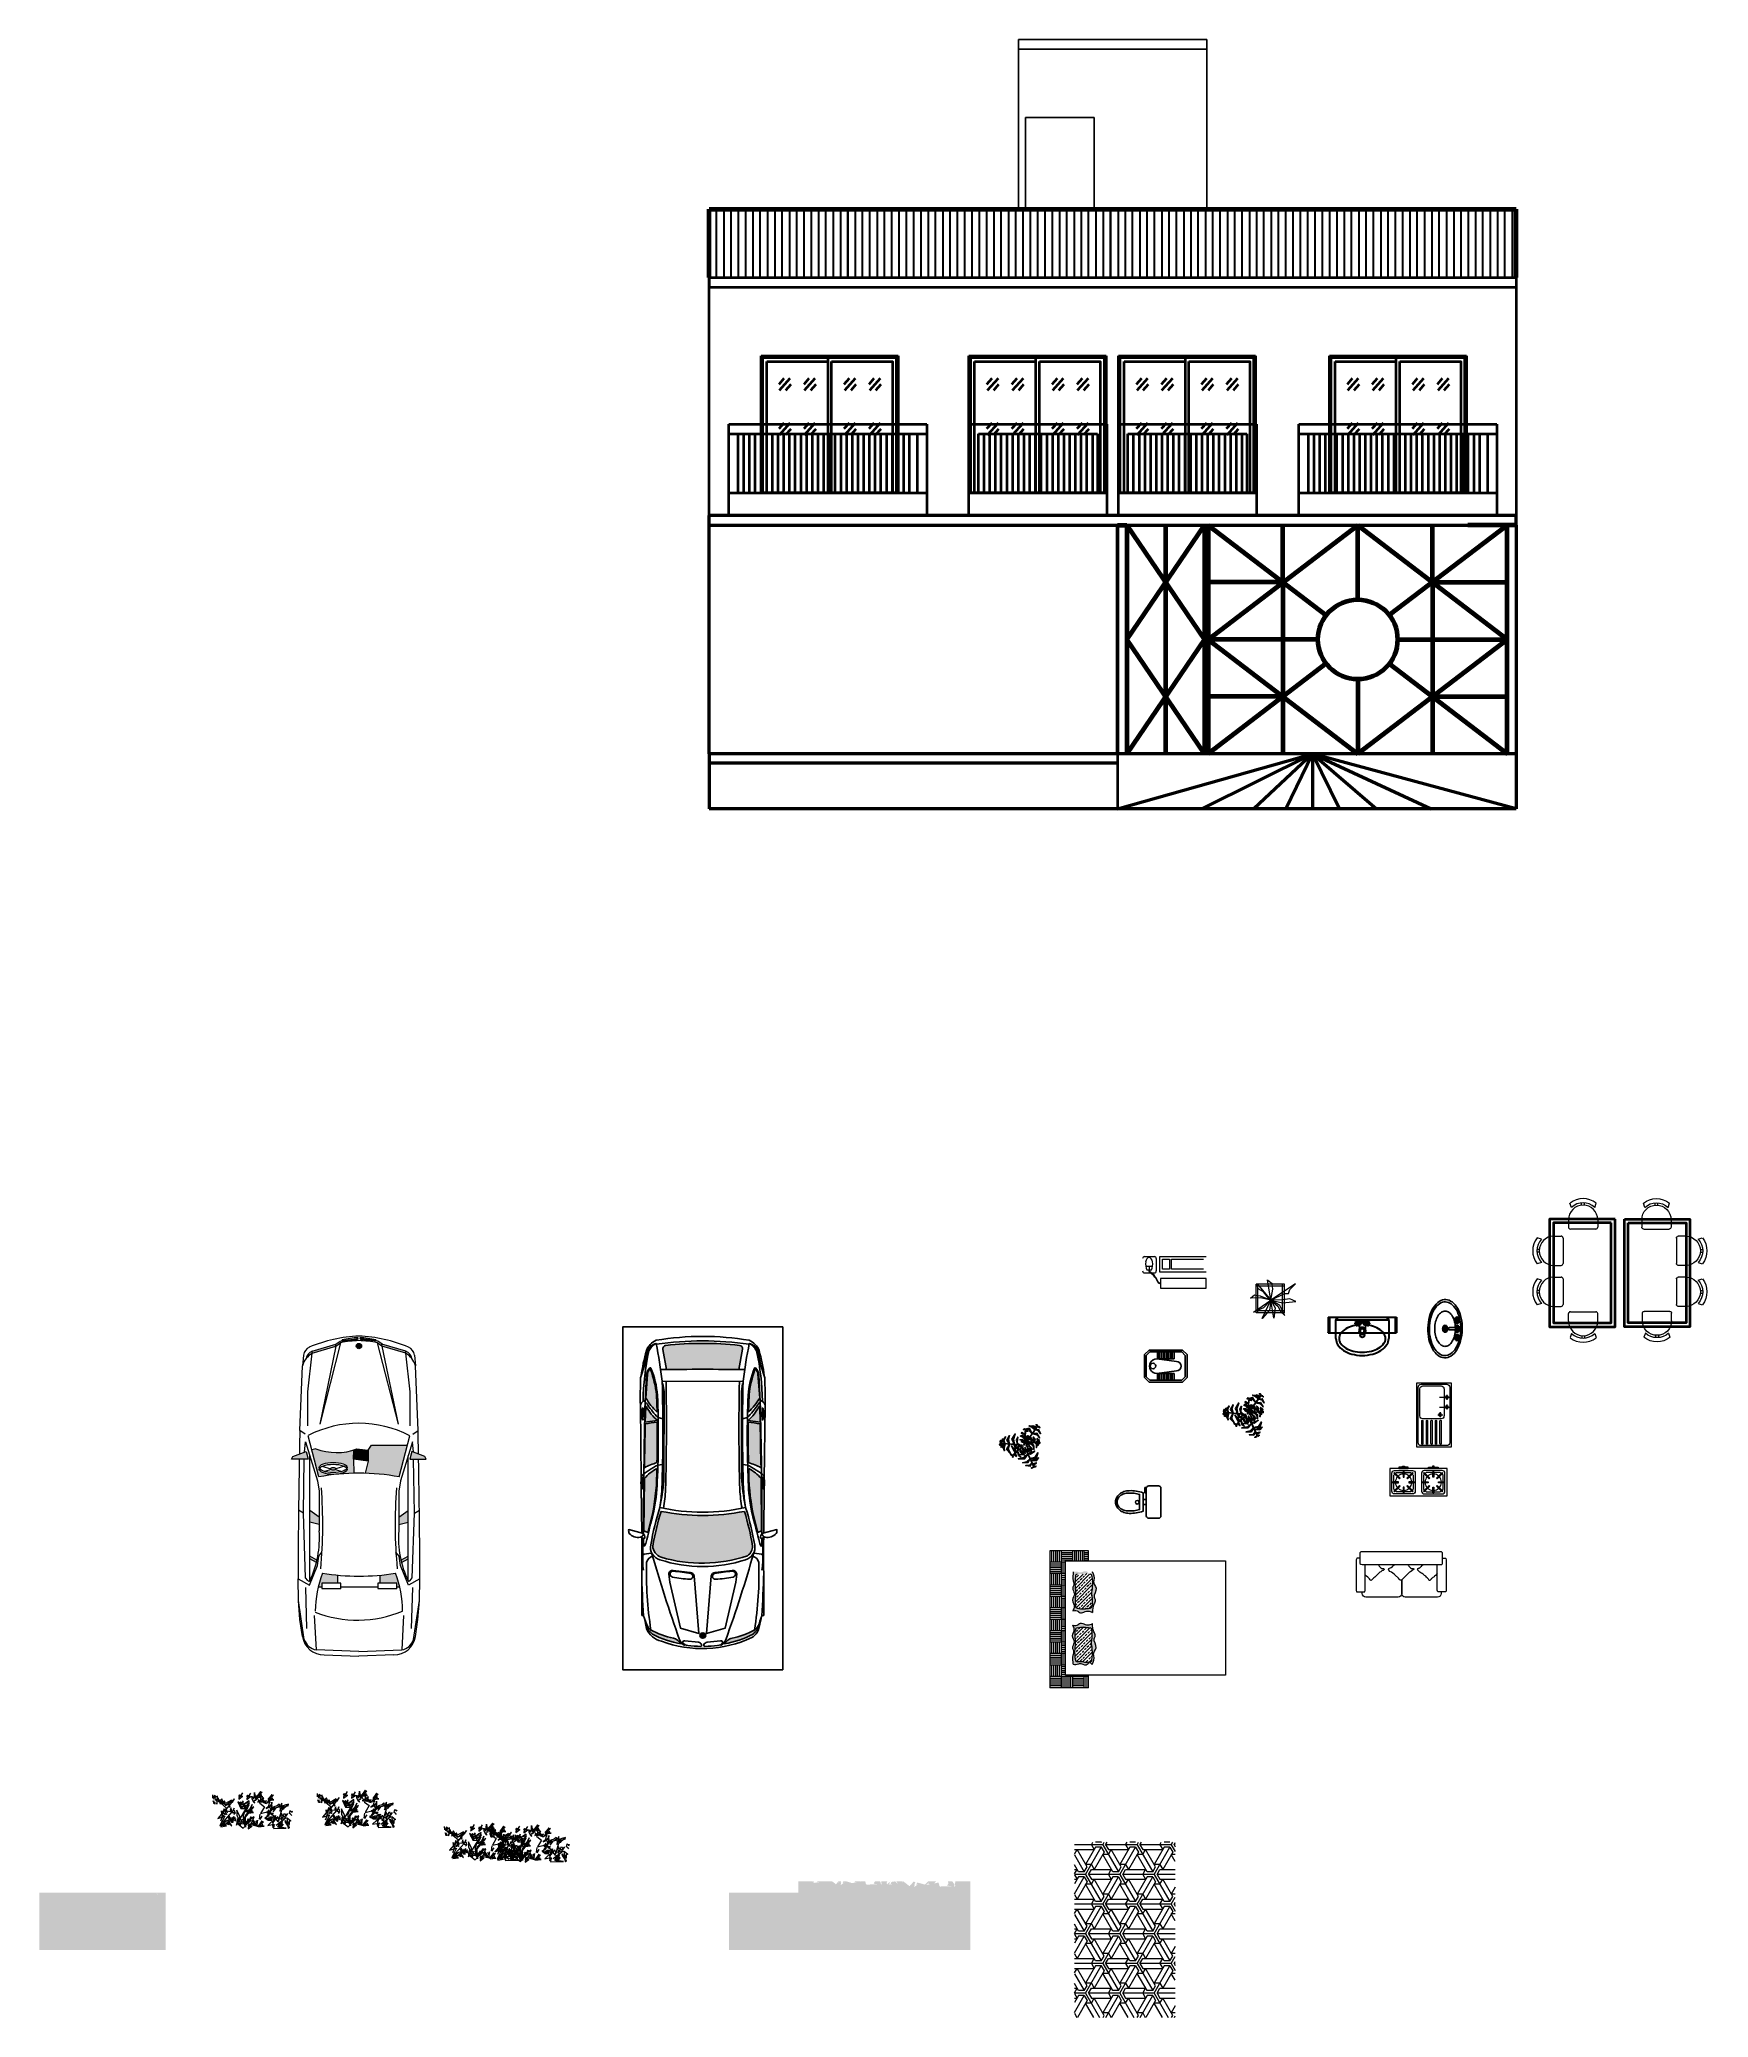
# Model space of a CAD drawing. Header units: inches. Extents: x -6918 to 21732, y -6368 to 1797.
# Drawn here: x 11570 to 12447, y 758 to 1797 of the extents above; entities that cross this region are included whole.
import ezdxf

# ---------------------------------------------------------------- set-up
doc = ezdxf.new("R2010")
doc.units = ezdxf.units.IN
doc.header["$MEASUREMENT"] = 0
doc.linetypes.add('DASHEDX2', pattern=[38.1, 25.4, -12.7])
doc.layers.add('A-illustr-CAR', color=7, linetype='Continuous', lineweight=0, true_color=0x005740)
for name, color, linetype in [('CARS', 5, 'Continuous'), ('FIXTURE', 3, 'Continuous'), ('PLANTS', 84, 'Continuous')]:
    doc.layers.add(name, color=color, linetype=linetype)
for name, color, linetype, lineweight in [('elevation', 7, 'Continuous', 13), ('elevation 01', 7, 'Continuous', 35), ('FTOB', 252, 'Continuous', 18), ('funiture', 250, 'Continuous', 9), ('FUR', 251, 'Continuous', 9), ('furniture', 21, 'Continuous', 15), ('gas', 96, 'Continuous', 0), ('LINE', 250, 'Continuous', 15), ('Raling', 1, 'Continuous', 15), ('wall hatch1', 253, 'Continuous', 5), ('WIN', 30, 'Continuous', 18)]:
    doc.layers.add(name, color=color, linetype=linetype, lineweight=lineweight)
doc.layers.add('Hatch', color=7, linetype='Continuous', true_color=0xb316da)

# ---------------------------------------------------------------- blocks, each defined once
blk = doc.blocks.new('A$C33DE3946')
at = {"layer": 'funiture', "linetype": 'ByBlock', "ltscale": 50}
h = blk.add_hatch(color=146, dxfattribs=at)
edge = h.paths.add_edge_path()
edge.add_spline(control_points=[(26.1, 44.9), (25.3, 45.3), (23.1, 46.4), (19.7, 43.9), (18.1, 46.2), (16.9, 46), (15.7, 45.8)], knot_values=[0, 0, 0, 0, 2.535089, 7.417238, 7.565084, 10.641303, 10.641303, 10.641303, 10.641303], degree=3, periodic=0)
edge.add_spline(control_points=[(15.7, 45.8), (16.1, 46.5), (17.2, 48.3), (14.7, 51.4), (17.5, 54.6), (15.1, 57.3), (16.6, 59.5), (15.5, 62.4), (15.8, 64.7), (16, 66.3)], knot_values=[0, 0, 0, 0, 2.365898, 5.877054, 9.315251, 12.442743, 14.040477, 16.397017, 21.143287, 21.143287, 21.143287, 21.143287], degree=3, periodic=0)
edge.add_spline(control_points=[(16, 66.3), (16.9, 66.4), (18.1, 66.5), (20.1, 65.4), (22.5, 67.8), (24.5, 64.7), (25.5, 65.9), (25.9, 66.4)], knot_values=[0, 0, 0, 0, 2.808231, 3.268551, 6.873507, 9.111892, 10.726097, 10.726097, 10.726097, 10.726097], degree=3, periodic=0)
edge.add_spline(control_points=[(25.9, 66.4), (26.6, 64.8), (27.3, 63.1), (26.3, 60.2), (29.5, 57.4), (26.1, 53.9), (28, 51.2), (26.1, 48.7), (26.1, 46.4), (26.1, 44.9)], knot_values=[0, 0, 0, 0, 4.610529, 5.374615, 9.016949, 13.930416, 15.45398, 17.711327, 22.172351, 22.172351, 22.172351, 22.172351], degree=3, periodic=0)
edge = h.paths.add_edge_path(flags=16)
edge.add_spline(control_points=[(18.1, 47.2), (19.3, 47), (21.5, 46.5), (23.7, 47), (24.8, 47.2)], knot_values=[0, 0, 0, 0, 3.429086, 6.69861, 6.69861, 6.69861, 6.69861], degree=3, periodic=0)
edge.add_ellipse((24.8, 48.2), major_axis=(0.708, 0.708), ratio=1, start_angle=225.0292, end_angle=312.4047)
edge.add_spline(control_points=[(25.8, 48.2), (25.9, 49.4), (26.1, 51.5), (25.4, 54.9), (26.3, 58.9), (26, 62.1), (25.8, 64)], knot_values=[0, 0, 0, 0, 3.808144, 6.257194, 10.21247, 15.843289, 15.843289, 15.843289, 15.843289], degree=3, periodic=0)
edge.add_ellipse((24.8, 64), major_axis=(0.707, 0.707), ratio=1, start_angle=315.4095, end_angle=405)
edge.add_spline(control_points=[(24.8, 65), (24.3, 65.2), (23.3, 65.6), (21, 65), (19.3, 65), (18.1, 65)], knot_values=[0, 0, 0, 0, 1.462449, 3.329855, 6.731129, 6.731129, 6.731129, 6.731129], degree=3, periodic=0)
edge.add_ellipse((18.1, 64), major_axis=(-0.707, 0.707), ratio=1, start_angle=-45, end_angle=45)
edge.add_spline(control_points=[(17.1, 64), (17, 62.1), (16.6, 58.9), (17.5, 54.9), (16.8, 51.5), (17, 49.4), (17.1, 48.2)], knot_values=[0, 0, 0, 0, 5.630819, 9.586095, 12.035145, 15.843289, 15.843289, 15.843289, 15.843289], degree=3, periodic=0)
edge.add_ellipse((18.1, 48.2), major_axis=(0.707, 0.707), ratio=1, start_angle=137.5277, end_angle=225)
h = blk.add_hatch(color=146, dxfattribs=at)
edge = h.paths.add_edge_path()
edge.add_spline(control_points=[(25.9, 17.6), (25.5, 18.1), (24.5, 19.3), (22.5, 16.2), (20.1, 18.6), (18.1, 17.5), (16.9, 17.6), (16, 17.7)], knot_values=[0, 0, 0, 0, 1.614205, 3.85259, 7.457546, 7.917867, 10.726097, 10.726097, 10.726097, 10.726097], degree=3, periodic=0)
edge.add_spline(control_points=[(16, 17.7), (15.8, 19.3), (15.5, 21.6), (16.6, 24.5), (15.1, 26.7), (17.5, 29.4), (14.7, 32.6), (17.2, 35.7), (16.1, 37.5), (15.7, 38.2)], knot_values=[0, 0, 0, 0, 4.74627, 7.10281, 8.700544, 11.828036, 15.266233, 18.777389, 21.143287, 21.143287, 21.143287, 21.143287], degree=3, periodic=0)
edge.add_spline(control_points=[(15.7, 38.2), (16.9, 38), (18.1, 37.8), (19.7, 40.1), (23.1, 37.6), (25.3, 38.7), (26.1, 39.1)], knot_values=[0, 0, 0, 0, 3.076219, 3.224065, 8.106215, 10.641303, 10.641303, 10.641303, 10.641303], degree=3, periodic=0)
edge.add_spline(control_points=[(26.1, 39.1), (26.1, 37.6), (26.1, 35.3), (28, 32.8), (26.1, 30.1), (29.5, 26.6), (26.3, 23.8), (27.3, 20.9), (26.6, 19.2), (25.9, 17.6)], knot_values=[0, 0, 0, 0, 4.461025, 6.718371, 8.241935, 13.155403, 16.797737, 17.561823, 22.172351, 22.172351, 22.172351, 22.172351], degree=3, periodic=0)
edge = h.paths.add_edge_path(flags=16)
edge.add_spline(control_points=[(24.8, 36.8), (23.7, 37), (21.5, 37.5), (19.3, 37), (18.1, 36.8)], knot_values=[0, 0, 0, 0, 3.269523, 6.69861, 6.69861, 6.69861, 6.69861], degree=3, periodic=0)
edge.add_ellipse((18.1, 35.8), major_axis=(-0.707, 0.707), ratio=1, start_angle=-45, end_angle=42.4723)
edge.add_spline(control_points=[(17.1, 35.8), (17, 34.6), (16.8, 32.5), (17.5, 29.1), (16.6, 25.1), (17, 21.9), (17.1, 20)], knot_values=[0, 0, 0, 0, 3.808144, 6.257194, 10.21247, 15.843289, 15.843289, 15.843289, 15.843289], degree=3, periodic=0)
edge.add_ellipse((18.1, 20), major_axis=(0.707, 0.707), ratio=1, start_angle=135, end_angle=225)
edge.add_spline(control_points=[(18.1, 19), (19.3, 19), (21, 19), (23.3, 18.4), (24.3, 18.8), (24.8, 19)], knot_values=[0, 0, 0, 0, 3.401273, 5.26868, 6.731129, 6.731129, 6.731129, 6.731129], degree=3, periodic=0)
edge.add_ellipse((24.8, 20), major_axis=(-0.707, 0.707), ratio=1, start_angle=135, end_angle=224.5905)
edge.add_spline(control_points=[(25.8, 20), (26, 21.9), (26.3, 25.1), (25.4, 29.1), (26.1, 32.5), (25.9, 34.6), (25.8, 35.8)], knot_values=[0, 0, 0, 0, 5.630819, 9.586095, 12.035145, 15.843289, 15.843289, 15.843289, 15.843289], degree=3, periodic=0)
edge.add_ellipse((24.8, 35.8), major_axis=(-0.708, 0.708), ratio=1, start_angle=227.5953, end_angle=314.9708)
at = {"layer": 'funiture', "color": 146, "linetype": 'ByBlock', "lineweight": 9, "ltscale": 50}
for p, q in [((9.6, 77.3), (3.6, 77.3)), ((3.6, 77.3), (3.6, 71.3)), ((4.6, 77.3), (4.6, 71.3)), ((5.6, 77.3), (5.6, 71.3)), ((6.6, 77.3), (6.6, 71.3)), ((7.6, 77.3), (7.6, 71.3)), ((8.6, 77.3), (8.6, 71.3)), ((15.6, 77.3), (9.6, 77.3)), ((9.6, 77.3), (9.6, 71.3)), ((15.6, 76.3), (9.6, 76.3)), ((15.6, 75.3), (9.6, 75.3)), ((15.6, 74.3), (9.6, 74.3)), ((15.6, 73.3), (9.6, 73.3)), ((21.6, 77.3), (15.6, 77.3)), ((15.6, 77.3), (15.6, 72)), ((16.6, 77.3), (16.6, 72)), ((17.6, 77.3), (17.6, 72)), ((18.6, 77.3), (18.6, 72)), ((19.6, 77.3), (19.6, 72)), ((20.6, 77.3), (20.6, 72)), ((24, 77.3), (21.6, 77.3)), ((21.6, 77.3), (21.6, 72)), ((24, 76.3), (21.6, 76.3)), ((24, 75.3), (21.6, 75.3)), ((24, 74.3), (21.6, 74.3)), ((24, 73.3), (21.6, 73.3)), ((24, 72), (24, 77.3)), ((9.6, 71.3), (3.6, 71.3)), ((3.6, 71.3), (3.6, 65.3)), ((9.6, 70.3), (3.6, 70.3)), ((9.6, 69.3), (3.6, 69.3)), ((9.6, 68.3), (3.6, 68.3)), ((9.6, 67.3), (3.6, 67.3)), ((9.6, 66.3), (3.6, 66.3)), ((3.6, 65.3), (3.6, 59.3)), ((9.6, 65.3), (3.6, 65.3)), ((4.6, 65.3), (4.6, 59.3)), ((5.6, 65.3), (5.6, 59.3)), ((6.6, 65.3), (6.6, 59.3)), ((7.6, 65.3), (7.6, 59.3)), ((8.6, 65.3), (8.6, 59.3)), ((15.6, 72.3), (9.6, 72.3)), ((12, 71.3), (9.6, 71.3)), ((9.6, 71.3), (9.6, 65.3)), ((9.6, 65.3), (9.6, 59.3)), ((12, 65.3), (9.6, 65.3)), ((12, 64.3), (9.6, 64.3)), ((12, 63.3), (9.6, 63.3)), ((10.6, 71.3), (10.6, 65.3)), ((11.6, 71.3), (11.6, 65.3)), ((24, 72.3), (21.6, 72.3)), ((9.6, 59.3), (3.6, 59.3)), ((3.6, 59.3), (3.6, 53.3)), ((9.6, 58.3), (3.6, 58.3)), ((9.6, 57.3), (3.6, 57.3)), ((9.6, 56.3), (3.6, 56.3)), ((9.6, 55.3), (3.6, 55.3)), ((9.6, 54.3), (3.6, 54.3)), ((9.6, 53.3), (3.6, 53.3)), ((3.6, 53.3), (3.6, 47.3)), ((4.6, 53.3), (4.6, 47.3)), ((5.6, 53.3), (5.6, 47.3)), ((6.6, 53.3), (6.6, 47.3)), ((7.6, 53.3), (7.6, 47.3)), ((8.6, 53.3), (8.6, 47.3)), ((12, 62.3), (9.6, 62.3)), ((12, 61.3), (9.6, 61.3)), ((12, 60.3), (9.6, 60.3)), ((12, 59.3), (9.6, 59.3)), ((9.6, 59.3), (9.6, 53.3)), ((12, 53.3), (9.6, 53.3)), ((9.6, 53.3), (9.6, 47.3)), ((12, 52.3), (9.6, 52.3)), ((10.6, 59.3), (10.6, 53.3)), ((11.6, 59.3), (11.6, 53.3)), ((9.6, 47.3), (3.6, 47.3)), ((3.6, 47.3), (3.6, 41.3)), ((9.6, 46.3), (3.6, 46.3)), ((9.6, 45.3), (3.6, 45.3)), ((9.6, 44.3), (3.6, 44.3)), ((9.6, 43.3), (3.6, 43.3)), ((9.6, 42.3), (3.6, 42.3)), ((12, 51.3), (9.6, 51.3)), ((12, 50.3), (9.6, 50.3)), ((12, 49.3), (9.6, 49.3)), ((12, 48.3), (9.6, 48.3)), ((12, 47.3), (9.6, 47.3)), ((9.6, 47.3), (9.6, 41.3)), ((10.6, 47.3), (10.6, 41.3)), ((11.6, 47.3), (11.6, 41.3)), ((9.6, 41.3), (3.6, 41.3)), ((3.6, 41.3), (3.6, 35.3)), ((9.6, 35.3), (3.6, 35.3)), ((3.6, 35.3), (3.6, 29.3)), ((9.6, 34.3), (3.6, 34.3)), ((9.6, 33.3), (3.6, 33.3)), ((9.6, 32.3), (3.6, 32.3)), ((9.6, 31.3), (3.6, 31.3)), ((4.6, 41.3), (4.6, 35.3)), ((5.6, 41.3), (5.6, 35.3)), ((6.6, 41.3), (6.6, 35.3)), ((7.6, 41.3), (7.6, 35.3)), ((8.6, 41.3), (8.6, 35.3)), ((12, 41.3), (9.6, 41.3)), ((9.6, 41.3), (9.6, 35.3)), ((12, 40.3), (9.6, 40.3)), ((12, 39.3), (9.6, 39.3)), ((12, 38.3), (9.6, 38.3)), ((12, 37.3), (9.6, 37.3)), ((12, 36.3), (9.6, 36.3)), ((12, 35.3), (9.6, 35.3)), ((9.6, 35.3), (9.6, 29.3)), ((10.6, 35.3), (10.6, 29.3)), ((11.6, 35.3), (11.6, 29.3)), ((9.6, 30.3), (3.6, 30.3)), ((9.6, 29.3), (3.6, 29.3)), ((3.6, 29.3), (3.6, 23.3)), ((9.6, 23.3), (3.6, 23.3)), ((3.6, 23.3), (3.6, 17.3)), ((9.6, 22.3), (3.6, 22.3)), ((9.6, 21.3), (3.6, 21.3)), ((4.6, 29.3), (4.6, 23.3)), ((5.6, 29.3), (5.6, 23.3)), ((6.6, 29.3), (6.6, 23.3)), ((7.6, 29.3), (7.6, 23.3)), ((8.6, 29.3), (8.6, 23.3)), ((12, 29.3), (9.6, 29.3)), ((9.6, 29.3), (9.6, 23.3)), ((12, 28.3), (9.6, 28.3)), ((12, 27.3), (9.6, 27.3)), ((12, 26.3), (9.6, 26.3)), ((12, 25.3), (9.6, 25.3)), ((12, 24.3), (9.6, 24.3)), ((12, 23.3), (9.6, 23.3)), ((9.6, 23.3), (9.6, 17.3)), ((10.6, 23.3), (10.6, 17.3)), ((11.6, 23.3), (11.6, 17.3)), ((9.6, 20.3), (3.6, 20.3)), ((9.6, 19.3), (3.6, 19.3)), ((9.6, 18.3), (3.6, 18.3)), ((9.6, 17.3), (3.6, 17.3)), ((3.6, 17.3), (3.6, 11.3)), ((9.6, 11.3), (3.6, 11.3)), ((3.6, 11.3), (3.6, 5.3)), ((4.6, 17.3), (4.6, 11.3)), ((5.6, 17.3), (5.6, 11.3)), ((6.6, 17.3), (6.6, 11.3)), ((7.6, 17.3), (7.6, 11.3)), ((8.6, 17.3), (8.6, 11.3)), ((12, 17.3), (9.6, 17.3)), ((9.6, 17.3), (9.6, 11.3)), ((12, 16.3), (9.6, 16.3)), ((12, 15.3), (9.6, 15.3)), ((12, 14.3), (9.6, 14.3)), ((12, 13.3), (9.6, 13.3)), ((12, 12.3), (9.6, 12.3)), ((15.6, 11.3), (9.6, 11.3)), ((9.6, 11.3), (9.6, 5.3)), ((10.6, 11.3), (10.6, 5.3)), ((11.6, 11.3), (11.6, 5.3)), ((12.6, 11.3), (12.6, 5.3)), ((13.6, 11.3), (13.6, 5.3)), ((14.6, 11.3), (14.6, 5.3)), ((15.6, 12), (15.6, 11.3)), ((21.6, 11.3), (15.6, 11.3)), ((15.6, 11.3), (15.6, 5.3)), ((16.6, 12), (16.6, 11.3)), ((17.6, 12), (17.6, 11.3)), ((18.6, 12), (18.6, 11.3)), ((19.6, 12), (19.6, 11.3)), ((20.6, 12), (20.6, 11.3)), ((21.6, 12), (21.6, 11.3)), ((24, 11.3), (21.6, 11.3)), ((21.6, 11.3), (21.6, 5.3)), ((22.6, 11.3), (22.6, 5.3)), ((23.6, 11.3), (23.6, 5.3)), ((24, 5.3), (24, 12)), ((9.6, 10.3), (3.6, 10.3)), ((9.6, 9.3), (3.6, 9.3)), ((9.6, 8.3), (3.6, 8.3)), ((9.6, 7.3), (3.6, 7.3)), ((9.6, 6.3), (3.6, 6.3)), ((9.6, 5.3), (3.6, 5.3)), ((15.6, 5.3), (9.6, 5.3)), ((21.6, 10.3), (15.6, 10.3)), ((21.6, 9.3), (15.6, 9.3)), ((21.6, 8.3), (15.6, 8.3)), ((21.6, 7.3), (15.6, 7.3)), ((21.6, 6.3), (15.6, 6.3)), ((21.6, 5.3), (15.6, 5.3)), ((24, 5.3), (21.6, 5.3))]:
    blk.add_line(p, q, dxfattribs=at)
at = {"layer": 'funiture', "color": 146, "ltscale": 20}
for p, q in [((12, 12), (12, 72)), ((12, 72), (96, 72)), ((96, 72), (96, 12)), ((96, 12), (12, 12))]:
    blk.add_line(p, q, dxfattribs=at)
at = {"layer": 'funiture', "color": 146, "linetype": 'ByBlock', "ltscale": 50}
for p, q in [((21.2, 65.1), (16.9, 60.8)), ((24.6, 65), (17, 57.4)), ((17.5, 63.2), (17, 62.7)), ((25.9, 62.8), (17.3, 54.1)), ((18.8, 64.5), (17.9, 63.6)), ((20.6, 62.7), (19.7, 61.8)), ((21.9, 64.1), (21, 63.2)), ((23.2, 65.4), (22.3, 64.5)), ((25, 63.6), (24.1, 62.7)), ((25.7, 64.3), (25.4, 64.1)), ((17.9, 60.1), (17, 59.2)), ((26, 59.4), (17, 50.3)), ((17.5, 52.6), (17, 52.1)), ((18.3, 57), (17.5, 56.1)), ((25.7, 55.5), (17.6, 47.4)), ((18.8, 53.9), (17.9, 53)), ((19.2, 61.4), (18.3, 60.5)), ((19.7, 58.3), (18.8, 57.4)), ((20.1, 55.2), (19.2, 54.3)), ((20.6, 52.1), (19.7, 51.2)), ((21, 59.6), (20.1, 58.7)), ((25.9, 52.2), (20.5, 46.8)), ((21.4, 56.5), (20.6, 55.7)), ((21.9, 53.4), (21, 52.6)), ((22.3, 61), (21.4, 60.1)), ((22.8, 57.9), (21.9, 57)), ((23.2, 54.8), (22.3, 53.9)), ((23.7, 62.3), (22.8, 61.4)), ((24.1, 59.2), (23.2, 58.3)), ((24.5, 56.1), (23.7, 55.2)), ((25, 53), (24.1, 52.1)), ((25.4, 60.5), (24.5, 59.6)), ((25.9, 57.4), (25, 56.5)), ((25.7, 53.7), (25.4, 53.4)), ((26, 61.1), (25.9, 61)), ((17.9, 49.5), (17.1, 48.7)), ((19.2, 50.8), (18.3, 49.9)), ((19.7, 47.7), (19, 47)), ((21, 49), (20.1, 48.1)), ((22.3, 50.4), (21.4, 49.5)), ((22.8, 47.3), (22.3, 46.8)), ((23.7, 51.7), (22.8, 50.8)), ((24.1, 48.6), (23.2, 47.7)), ((25.8, 48.5), (24.4, 47.1)), ((25.4, 49.9), (24.5, 49)), ((26, 50.5), (25.9, 50.4)), ((21.6, 37.3), (16.9, 32.6)), ((25.9, 34.5), (16.9, 25.5)), ((17, 34.4), (17, 34.4)), ((17.5, 31.3), (17.1, 31)), ((24.7, 36.8), (17.3, 29.4)), ((18.3, 35.8), (17.5, 34.9)), ((18.8, 32.7), (17.9, 31.8)), ((19.7, 37.1), (18.8, 36.2)), ((20.1, 34), (19.2, 33.1)), ((21.4, 35.3), (20.6, 34.4)), ((21.9, 32.2), (21, 31.3)), ((22.8, 36.7), (21.9, 35.8)), ((23.2, 33.6), (22.3, 32.7)), ((23.2, 37.1), (23.2, 37.1)), ((24.5, 34.9), (23.7, 34)), ((25, 31.8), (24.1, 30.9)), ((25.7, 36.1), (25, 35.3)), ((26, 32.8), (25.4, 32.2)), ((17, 23.8), (16.9, 23.7)), ((25.8, 30.8), (17, 22)), ((17.9, 28.3), (17.2, 27.5)), ((18.3, 25.2), (17.5, 24.3)), ((25.8, 27.3), (17.7, 19.2)), ((18.8, 22.1), (17.9, 21.2)), ((19.2, 29.6), (18.3, 28.7)), ((19.7, 26.5), (18.8, 25.6)), ((20.1, 23.4), (19.2, 22.5)), ((20.6, 30.9), (19.7, 30)), ((21, 27.8), (20.1, 26.9)), ((21.4, 24.7), (20.6, 23.8)), ((26, 24), (20.9, 18.9)), ((21.9, 21.6), (21, 20.7)), ((22.3, 29.1), (21.4, 28.3)), ((22.8, 26), (21.9, 25.2)), ((23.2, 23), (22.3, 22.1)), ((23.7, 30.5), (22.8, 29.6)), ((24.1, 27.4), (23.2, 26.5)), ((24.5, 24.3), (23.7, 23.4)), ((25, 21.2), (24.1, 20.3)), ((25.4, 28.7), (24.5, 27.8)), ((25.9, 25.6), (25, 24.7)), ((26, 22.2), (25.4, 21.6)), ((17.5, 20.7), (17.1, 20.4)), ((20.6, 20.3), (19.7, 19.4)), ((23.7, 19.9), (22.8, 19)), ((25.8, 20.2), (24.5, 18.9))]:
    blk.add_line(p, q, dxfattribs=at)
for centre, start, end in [((18.1, 64), 90, 180), ((24.8, 64), 0, 90), ((24.8, 48.2), 270.0292, 357.4047), ((24.8, 35.8), 2.5953, 89.9708), ((18.1, 20), 180, 270), ((24.8, 20), 270, 0)]:
    blk.add_arc(centre, 1, start, end, dxfattribs=at)
at = {"layer": 'funiture', "color": 146, "linetype": 'ByBlock', "lineweight": 0, "ltscale": 50}
for centre, start, end in [((18.1, 48.2), 182.5277, 270), ((18.1, 35.8), 90, 177.4723)]:
    blk.add_arc(centre, 1, start, end, dxfattribs=at)
at = {"layer": 'funiture', "color": 146, "linetype": 'ByBlock', "ltscale": 50}
for points, knots in [([(16, 66.3), (15.8, 64.7), (15.5, 62.4), (16.6, 59.5), (15.1, 57.3), (17.5, 54.6), (14.7, 51.4), (17.2, 48.3), (16.1, 46.5), (15.7, 45.8)], [0, 0, 0, 0, 4.74627, 7.10281, 8.700544, 11.828036, 15.266233, 18.777389, 21.143287, 21.143287, 21.143287, 21.143287]), ([(17.1, 64), (17, 62.1), (16.6, 58.9), (17.5, 54.9), (16.8, 51.5), (17, 49.4), (17.1, 48.2)], [0, 0, 0, 0, 5.630819, 9.586095, 12.035145, 15.843289, 15.843289, 15.843289, 15.843289]), ([(25.8, 64), (26, 62.1), (26.3, 58.9), (25.4, 54.9), (26.1, 51.5), (25.9, 49.4), (25.8, 48.2)], [0, 0, 0, 0, 5.630819, 9.586095, 12.035145, 15.843289, 15.843289, 15.843289, 15.843289]), ([(25.9, 66.4), (26.6, 64.8), (27.3, 63.1), (26.3, 60.2), (29.5, 57.4), (26.1, 53.9), (28, 51.2), (26.1, 48.7), (26.1, 46.4), (26.1, 44.9)], [0, 0, 0, 0, 4.610529, 5.374615, 9.016949, 13.930416, 15.45398, 17.711327, 22.172351, 22.172351, 22.172351, 22.172351]), ([(15.7, 45.8), (16.9, 46), (18.1, 46.2), (19.7, 43.9), (23.1, 46.4), (25.3, 45.3), (26.1, 44.9)], [0, 0, 0, 0, 3.076219, 3.224065, 8.106215, 10.641303, 10.641303, 10.641303, 10.641303]), ([(18.1, 47.2), (19.3, 47), (21.5, 46.5), (23.7, 47), (24.8, 47.2)], [0, 0, 0, 0, 3.429086, 6.69861, 6.69861, 6.69861, 6.69861]), ([(16, 17.7), (15.8, 19.3), (15.5, 21.6), (16.6, 24.5), (15.1, 26.7), (17.5, 29.4), (14.7, 32.6), (17.2, 35.7), (16.1, 37.5), (15.7, 38.2)], [0, 0, 0, 0, 4.74627, 7.10281, 8.700544, 11.828036, 15.266233, 18.777389, 21.143287, 21.143287, 21.143287, 21.143287]), ([(15.7, 38.2), (16.9, 38), (18.1, 37.8), (19.7, 40.1), (23.1, 37.6), (25.3, 38.7), (26.1, 39.1)], [0, 0, 0, 0, 3.076219, 3.224065, 8.106215, 10.641303, 10.641303, 10.641303, 10.641303]), ([(17.1, 20), (17, 21.9), (16.6, 25.1), (17.5, 29.1), (16.8, 32.5), (17, 34.6), (17.1, 35.8)], [0, 0, 0, 0, 5.630819, 9.586095, 12.035145, 15.843289, 15.843289, 15.843289, 15.843289]), ([(18.1, 36.8), (19.3, 37), (21.5, 37.5), (23.7, 37), (24.8, 36.8)], [0, 0, 0, 0, 3.429086, 6.69861, 6.69861, 6.69861, 6.69861]), ([(25.8, 20), (26, 21.9), (26.3, 25.1), (25.4, 29.1), (26.1, 32.5), (25.9, 34.6), (25.8, 35.8)], [0, 0, 0, 0, 5.630819, 9.586095, 12.035145, 15.843289, 15.843289, 15.843289, 15.843289]), ([(25.9, 17.6), (26.6, 19.2), (27.3, 20.9), (26.3, 23.8), (29.5, 26.6), (26.1, 30.1), (28, 32.8), (26.1, 35.3), (26.1, 37.6), (26.1, 39.1)], [0, 0, 0, 0, 4.610529, 5.374615, 9.016949, 13.930416, 15.45398, 17.711327, 22.172351, 22.172351, 22.172351, 22.172351]), ([(16, 17.7), (16.9, 17.6), (18.1, 17.5), (20.1, 18.6), (22.5, 16.2), (24.5, 19.3), (25.5, 18.1), (25.9, 17.6)], [0, 0, 0, 0, 2.808231, 3.268551, 6.873507, 9.111892, 10.726097, 10.726097, 10.726097, 10.726097]), ([(24.8, 19), (24.3, 18.8), (23.3, 18.4), (21, 19), (19.3, 19), (18.1, 19)], [0, 0, 0, 0, 1.462449, 3.329855, 6.731129, 6.731129, 6.731129, 6.731129])]:
    blk.add_open_spline(points, degree=3, knots=knots, dxfattribs=at)
blk = doc.blocks.new('3DPALM')
at = {"linetype": 'Continuous'}
for points in [[(0.378, 0.543, 1.222), (0.257, 0.653, 1.181), (0.181, 0.686, 1.173), (0.294, 0.672, 1.167)], [(0.409, 0.587, 1.197), (0.314, 0.694, 1.155), (0.402, 0.657, 1.163)], [(0.47, 0.674, 1.112), (0.419, 0.729, 1.078), (0.458, 0.724, 1.068)], [(0.431, 0.619, 1.178), (0.437, 0.619, 1.178), (0.483, 0.685, 1.097), (0.478, 0.685, 1.097)], [(-0.797, 0.089, 1.112), (-0.82, 0.017, 1.078), (-0.835, 0.054, 1.068)], [(-0.799, 0.089, 1.108), (-0.797, 0.19, 1.076), (-0.818, 0.146, 1.071)], [(-0.73, 0.083, 1.178), (-0.725, 0.083, 1.178), (-0.805, 0.09, 1.097), (-0.811, 0.09, 1.097)], [(-0.761, 0.086, 1.148), (-0.767, -0.003, 1.129), (-0.784, -0.052, 1.103), (-0.793, 0.03, 1.108)], [(-0.751, 0.092, 1.155), (-0.751, 0.17, 1.128), (-0.724, 0.238, 1.131), (-0.784, 0.146, 1.104)], [(-0.692, 0.079, 1.197), (-0.737, -0.057, 1.155), (-0.749, 0.038, 1.163)], [(-0.581, 0.069, 1.247), (-0.576, 0.069, 1.247), (-0.725, 0.083, 1.178), (-0.73, 0.083, 1.178)], [(-0.648, 0.079, 1.215), (-0.684, 0.188, 1.173), (-0.627, 0.311, 1.169), (-0.721, 0.183, 1.158)], [(-0.638, 0.074, 1.222), (-0.673, -0.086, 1.181), (-0.664, -0.168, 1.173), (-0.708, -0.063, 1.167)], [(-0.487, 0.06, 1.239), (-0.541, -0.106, 1.213), (-0.456, -0.273, 1.176), (-0.594, -0.128, 1.212)], [(-0.284, 0.042, 1.221), (-0.279, 0.042, 1.221), (-0.576, 0.069, 1.247), (-0.581, 0.069, 1.247)], [(-0.491, 0.057, 1.239), (-0.53, 0.216, 1.216), (-0.489, 0.352, 1.189), (-0.579, 0.193, 1.225)], [(-0.227, -0.192, 1.518), (-0.31, -0.157, 1.528), (-0.424, 0.002, 1.471), (-0.328, -0.186, 1.553)], [(-0.323, 0.045, 1.224), (-0.357, 0.227, 1.197), (-0.295, 0.413, 1.159), (-0.408, 0.228, 1.202)], [(-0.145, -0.114, 1.438), (-0.252, -0.061, 1.445), (-0.37, 0.088, 1.396), (-0.275, -0.081, 1.467)], [(-0.256, 0.039, 1.194), (-0.286, -0.047, 1.194), (-0.312, -0.243, 1.153), (-0.323, -0.087, 1.216)], [(-0.06, 0.021, 0.995), (-0.055, 0.021, 0.995), (-0.279, 0.042, 1.221), (-0.284, 0.042, 1.221)], [(-0.202, 0.031, 1.138), (-0.227, 0.138, 1.147), (-0.205, 0.303, 1.098), (-0.254, 0.195, 1.165)], [(-0.077, -0.058, 1.355), (-0.159, -0.002, 1.378), (-0.238, 0.069, 1.349), (-0.163, -0.014, 1.421)], [(-0.145, 0.029, 1.082), (-0.184, -0.045, 1.095), (-0.212, -0.159, 1.083), (-0.211, -0.038, 1.123)], [(-0.053, -0.037, 1.234), (-0.111, 0.003, 1.249), (-0.175, 0.063, 1.22), (-0.119, 0.001, 1.276)], [(0.02, 0.16, 1.577), (-0.113, 0.202, 1.568), (-0.132, 0.208, 1.556), (-0.04, 0.211, 1.594)], [(0.032, 0.28, 1.661), (-0.1, 0.33, 1.658), (-0.117, 0.333, 1.593), (-0.047, 0.368, 1.678)], [(0.014, 0.106, 1.415), (-0.045, 0.129, 1.437), (-0.088, 0.15, 1.436), (-0.041, 0.136, 1.467)], [(0.043, 0.392, 1.71), (-0.084, 0.435, 1.689), (-0.078, 0.433, 1.677), (-0.065, 0.464, 1.695)], [(0.092, 0.139, 1.082), (0.048, 0.21, 1.095), (-0.037, 0.291, 1.083), (0.067, 0.23, 1.123)], [(0.29, 0.419, 1.239), (0.173, 0.549, 1.213), (-0.014, 0.559, 1.176), (0.181, 0.606, 1.212)], [(0.058, 0.546, 1.698), (0.002, 0.576, 1.68), (0.031, 0.59, 1.681)], [(0.012, 0.081, 1.321), (0.018, 0.081, 1.321), (0.012, 0.028, 1.017), (0.007, 0.028, 1.017)], [(0.012, 0.081, 1.321), (0.018, 0.081, 1.321), (0.024, 0.147, 1.567), (0.019, 0.147, 1.567)], [(0.015, 0.108, 1.418), (0.036, 0.117, 1.433), (0.123, 0.117, 1.405), (0.04, 0.125, 1.46)], [(0.018, 0.14, 1.54), (0.067, 0.154, 1.563), (0.174, 0.155, 1.533), (0.063, 0.165, 1.605)], [(0.019, 0.147, 1.567), (0.024, 0.147, 1.567), (0.043, 0.342, 1.704), (0.038, 0.342, 1.704)], [(0.029, 0.283, 1.663), (0.157, 0.317, 1.668), (0.192, 0.305, 1.638), (0.138, 0.348, 1.693)], [(0.03, 0.227, 1.622), (0.145, 0.26, 1.629), (0.257, 0.239, 1.581), (0.148, 0.291, 1.651)], [(0.038, 0.342, 1.705), (0.043, 0.342, 1.705), (0.056, 0.473, 1.716), (0.051, 0.473, 1.716)], [(0.043, 0.069, 0.995), (0.048, 0.069, 0.995), (0.178, 0.253, 1.221), (0.173, 0.253, 1.221)], [(0.051, 0.473, 1.716), (0.056, 0.473, 1.716), (0.065, 0.561, 1.693), (0.059, 0.561, 1.693)], [(0.058, 0.031, 1.136), (0.064, 0.031, 1.136), (0.127, 0.048, 1.383), (0.122, 0.048, 1.383)], [(0.059, 0.496, 1.709), (0.123, 0.505, 1.693), (0.141, 0.495, 1.687), (0.104, 0.539, 1.689)], [(0.082, 0.037, 1.231), (0.082, 0.101, 1.253), (0.073, 0.196, 1.251), (0.09, 0.101, 1.283)], [(0.084, 0.038, 1.234), (0.118, -0.024, 1.249), (0.149, -0.105, 1.22), (0.126, -0.025, 1.276)], [(0.094, 0.142, 1.084), (0.18, 0.115, 1.09), (0.263, 0.045, 1.054), (0.198, 0.133, 1.115)], [(0.134, 0.052, 1.392), (0.126, 0.191, 1.383), (0.112, 0.258, 1.372), (0.16, 0.126, 1.41)], [(0.122, 0.048, 1.383), (0.127, 0.048, 1.383), (0.316, 0.1, 1.52), (0.311, 0.1, 1.52)], [(0.147, 0.055, 1.4), (0.228, -0.07, 1.401), (0.254, -0.221, 1.358), (0.259, -0.058, 1.425)], [(0.159, 0.233, 1.196), (0.28, 0.196, 1.206), (0.384, 0.115, 1.167), (0.296, 0.231, 1.245)], [(0.25, 0.084, 1.477), (0.25, 0.225, 1.474), (0.164, 0.333, 1.408), (0.279, 0.255, 1.494)], [(0.173, 0.253, 1.221), (0.178, 0.253, 1.221), (0.35, 0.496, 1.247), (0.345, 0.496, 1.247)], [(0.252, 0.087, 1.478), (0.33, -0.02, 1.484), (0.35, -0.13, 1.453), (0.352, 0.009, 1.509)], [(0.29, 0.424, 1.239), (0.447, 0.379, 1.216), (0.544, 0.275, 1.189), (0.452, 0.433, 1.225)], [(0.311, 0.1, 1.52), (0.316, 0.1, 1.52), (0.443, 0.135, 1.532), (0.437, 0.135, 1.532)], [(0.359, 0.114, 1.525), (0.353, 0.247, 1.505), (0.328, 0.308, 1.493), (0.387, 0.24, 1.511)], [(0.345, 0.496, 1.247), (0.35, 0.496, 1.247), (0.437, 0.619, 1.178), (0.431, 0.619, 1.178)], [(0.369, 0.113, 1.525), (0.438, 0.045, 1.514), (0.436, -0.061, 1.493), (0.466, 0.06, 1.518)], [(0.387, 0.549, 1.215), (0.499, 0.526, 1.173), (0.577, 0.415, 1.169), (0.513, 0.56, 1.158)], [(0.437, 0.135, 1.532), (0.443, 0.135, 1.532), (0.528, 0.159, 1.509), (0.522, 0.159, 1.509)], [(0.47, 0.144, 1.524), (0.457, 0.215, 1.509), (0.464, 0.258, 1.497), (0.491, 0.198, 1.506)], [(0.462, 0.136, 1.524), (0.493, 0.08, 1.509), (0.494, 0.022, 1.503), (0.518, 0.109, 1.504)], [(0.471, 0.675, 1.108), (0.558, 0.623, 1.076), (0.529, 0.663, 1.071)], [(0.508, 0.155, 1.513), (0.516, 0.218, 1.496), (0.539, 0.196, 1.497)], [(0.51, 0.156, 1.511), (0.549, 0.082, 1.492), (0.552, 0.122, 1.495)], [(-0.384, -0.331, 1.511), (-0.451, -0.283, 1.492), (-0.436, -0.32, 1.495)], [(-0.327, -0.281, 1.532), (-0.322, -0.281, 1.532), (-0.387, -0.34, 1.509), (-0.393, -0.34, 1.509)], [(-0.381, -0.33, 1.513), (-0.361, -0.39, 1.496), (-0.392, -0.38, 1.497)], [(-0.229, -0.193, 1.52), (-0.223, -0.193, 1.52), (-0.322, -0.281, 1.532), (-0.327, -0.281, 1.532)], [(-0.301, -0.258, 1.53), (-0.256, -0.367, 1.513), (-0.314, -0.319, 1.527)], [(-0.083, -0.063, 1.383), (-0.077, -0.063, 1.383), (-0.223, -0.193, 1.52), (-0.229, -0.193, 1.52)], [(-0.219, -0.184, 1.511), (-0.161, -0.316, 1.513), (-0.102, -0.38, 1.493), (-0.183, -0.331, 1.532)], [(0.143, -0.284, 1.224), (0.002, -0.404, 1.197), (-0.189, -0.443, 1.159), (0.027, -0.448, 1.202)], [(0.095, -0.171, 1.138), (0.015, -0.247, 1.147), (-0.139, -0.31, 1.098), (-0.021, -0.299, 1.165)], [(-0.136, -0.111, 1.434), (-0.08, -0.201, 1.424), (0.029, -0.321, 1.388), (-0.12, -0.212, 1.454)], [(0.07, -0.125, 1.084), (0.004, -0.186, 1.09), (-0.098, -0.223, 1.054), (0.011, -0.211, 1.115)], [(-0.033, -0.019, 1.136), (-0.028, -0.019, 1.136), (-0.077, -0.063, 1.383), (-0.083, -0.063, 1.383)], [(-0.076, -0.057, 1.353), (-0.04, -0.12, 1.361), (0.048, -0.253, 1.336), (-0.028, -0.155, 1.39)], [(-0.052, -0.035, 1.231), (-0.023, -0.093, 1.253), (0.026, -0.173, 1.251), (-0.031, -0.096, 1.283)], [(0.217, -0.436, 1.239), (0.099, -0.549, 1.216), (-0.04, -0.581, 1.189), (0.143, -0.58, 1.225)], [(0.033, -0.044, 0.995), (0.038, -0.044, 0.995), (0.132, -0.249, 1.221), (0.127, -0.249, 1.221)], [(0.276, -0.582, 1.215), (0.2, -0.667, 1.173), (0.066, -0.68, 1.169), (0.223, -0.697, 1.158)], [(0.069, -0.122, 1.082), (0.152, -0.119, 1.095), (0.265, -0.086, 1.083), (0.16, -0.145, 1.123)], [(0.091, -0.17, 1.135), (0.172, -0.161, 1.142), (0.31, -0.109, 1.116), (0.173, -0.193, 1.174)], [(0.127, -0.249, 1.221), (0.132, -0.249, 1.221), (0.257, -0.519, 1.247), (0.252, -0.519, 1.247)], [(0.135, -0.266, 1.223), (0.301, -0.219, 1.196), (0.377, -0.181, 1.18), (0.234, -0.287, 1.214)], [(0.212, -0.433, 1.239), (0.383, -0.397, 1.213), (0.485, -0.24, 1.176), (0.429, -0.432, 1.212)], [(0.244, -0.501, 1.246), (0.419, -0.475, 1.22), (0.512, -0.416, 1.2), (0.432, -0.512, 1.224)], [(0.252, -0.519, 1.247), (0.257, -0.519, 1.247), (0.32, -0.655, 1.178), (0.315, -0.655, 1.178)], [(0.298, -0.62, 1.197), (0.438, -0.591, 1.155), (0.363, -0.649, 1.163)], [(0.315, -0.655, 1.178), (0.32, -0.655, 1.178), (0.354, -0.729, 1.097), (0.348, -0.729, 1.097)], [(0.344, -0.718, 1.108), (0.255, -0.767, 1.076), (0.304, -0.763, 1.071)], [(0.343, -0.716, 1.112), (0.416, -0.7, 1.078), (0.392, -0.731, 1.068)]]:
    blk.add_3dface(points, dxfattribs=at)
blk = doc.blocks.new('ghjghj')
at = {"layer": 'FIXTURE', "color": 7}
for p, q in [((22011.3, 9451.6), (22008.8, 9449.1)), ((22008.8, 9436.8), (22008.8, 9449.1)), ((22011.7, 9450.6), (22009.8, 9448.6)), ((22009.8, 9437.2), (22009.8, 9448.6)), ((22011.3, 9451.6), (22029.3, 9451.6)), ((22011.7, 9450.6), (22028.9, 9450.6)), ((22015.8, 9450.6), (22015.8, 9446.8)), ((22015.8, 9446.8), (22015.8, 9450.6)), ((22015.8, 9450.6), (22024.8, 9450.6)), ((22016.8, 9450.6), (22016.8, 9446.8)), ((22017.8, 9450.6), (22017.8, 9446.8)), ((22018.8, 9450.6), (22018.8, 9446.8)), ((22019.8, 9450.6), (22019.8, 9446.8)), ((22020.8, 9450.6), (22020.8, 9446.8)), ((22021.8, 9450.6), (22021.8, 9446.8)), ((22022.8, 9450.6), (22022.8, 9446.8)), ((22023.8, 9450.6), (22023.8, 9446.8)), ((22024.8, 9450.6), (22024.8, 9446.8)), ((22028.9, 9450.6), (22030.8, 9448.6)), ((22029.3, 9451.6), (22031.8, 9449.1)), ((22030.8, 9437.2), (22030.8, 9448.6)), ((22031.8, 9436.8), (22031.8, 9449.1)), ((22011.7, 9435.3), (22009.8, 9437.2)), ((22014.6, 9445.4), (22025.2, 9446.8)), ((22014.6, 9440.4), (22025.2, 9439)), ((22024.8, 9446.8), (22015.8, 9446.8)), ((22015.8, 9439), (22015.8, 9435.3)), ((22015.8, 9435.3), (22015.8, 9439)), ((22015.8, 9439), (22024.8, 9439)), ((22016.8, 9439), (22016.8, 9435.3)), ((22017.8, 9439), (22017.8, 9435.3)), ((22018.8, 9439), (22018.8, 9435.3)), ((22019.8, 9439), (22019.8, 9435.3)), ((22020.8, 9439), (22020.8, 9435.3)), ((22021.8, 9439), (22021.8, 9435.3)), ((22022.8, 9439), (22022.8, 9435.3)), ((22023.8, 9439), (22023.8, 9435.3)), ((22024.8, 9439), (22024.8, 9435.3)), ((22030.8, 9437.2), (22028.9, 9435.3)), ((22011.3, 9434.3), (22008.8, 9436.8)), ((22029.3, 9434.3), (22011.3, 9434.3)), ((22028.9, 9435.3), (22011.7, 9435.3)), ((22024.8, 9435.3), (22015.8, 9435.3)), ((22031.8, 9436.8), (22029.3, 9434.3))]:
    blk.add_line(p, q, dxfattribs=at)
blk.add_circle((22027.2, 9443), 1.46, dxfattribs=at)
for centre, radius, start, end in [((22014.6, 9442.9), 2.5, 90, 270), ((22025.2, 9442.9), 3.92, 269.8864, 90.1136)]:
    blk.add_arc(centre, radius, start, end, dxfattribs=at)
blk = doc.blocks.new('A$C32D36C69')
at = {"layer": 'FUR'}
for points in [[(3, 23.8), (44.1, 23.8, -0.237245), (45.4, 23.3), (45.4, 17.7, -0.239259), (44.1, 17.1), (2.4, 17.1, -0.373324), (2, 17.6), (2, 23.3, -0.259578), (3, 23.8, -0.458998)], [(2, 20.4), (0.5, 20.4, 0.000201), (0.3, 20.3, 0.125644), (0, 18.8), (0, 4.3, 0.112539), (0.3, 2.8), (0.5, 2.7), (4.4, 2.7), (4.5, 2.8, 0.107081), (4.8, 4.3), (4.8, 17.1)], [(4.8, 12.3), (5.7, 11.4), (6.1, 11), (6.4, 10.7), (7, 10.3), (7.4, 10), (7.7, 9.7), (7.9, 9.5), (8.1, 9.2), (8.1, 9.1), (8.2, 9.1), (8.2, 9), (8.6, 8.7), (8.7, 8.7), (8.8, 8.7), (8.9, 8.8), (9.1, 8.9), (9.2, 9.1), (9.4, 9.4), (9.5, 9.5), (9.6, 9.7), (9.7, 9.9), (9.8, 10), (10.3, 10.4), (10.8, 10.9), (11.5, 11.4), (12.2, 12), (12.7, 12.4), (13, 12.5), (13.4, 12.8), (13.8, 13.1), (14, 13.3), (14.5, 13.7), (14.7, 13.9), (14.9, 14.1), (15, 14.4, 0.398667), (14.9, 15), (14.6, 15.1), (14.3, 15.2), (14, 15.3), (13.9, 15.4), (13.4, 15.8), (13.1, 16.1), (12.9, 16.3), (12.8, 16.5), (12.4, 16.8), (12.1, 16.9), (11.7, 17.1)], [(36.2, 17.1), (36, 17.1, 0.261458), (35.4, 16.5), (35.2, 16.3), (34.9, 15.9), (34.4, 15.4), (33.9, 15), (33.1, 15), (32.9, 15), (32.7, 14.9), (32.6, 14.7), (32.6, 14.5), (32.8, 14.3), (33.2, 14), (33.5, 13.9), (33.9, 13.7), (34.4, 13.3), (34.9, 13), (36.1, 11.9), (36.4, 11.5), (36.8, 11.1), (37.5, 10.5), (38, 10.1), (38.6, 9.6), (39, 9), (39, 9), (39.3, 8.8), (39.5, 8.7), (39.7, 8.8), (40, 9.1), (40.3, 9.6), (40.4, 9.7), (40.6, 10), (41.1, 10.4), (41.8, 11), (42.5, 11.6)], [(45.4, 20.4), (46.9, 20.4, -0.000201), (47, 20.3, -0.125644), (47.3, 18.8), (47.3, 4.3, -0.112539), (47.1, 2.8), (46.9, 2.7), (43, 2.7), (42.8, 2.8, -0.107081), (42.5, 4.3), (42.5, 17.1)], [(2.7, 2.7), (2.7, 1.8, 0.422461), (4.6, 0), (21.5, 0, 0.405948), (23.4, 1.8), (23.4, 9.1)], [(23.4, 9), (23.4, 1.8, 0.422528), (25.3, 0), (42.2, 0, 0.405948), (44.1, 1.8), (44.1, 2.7)]]:
    blk.add_lwpolyline(points, format="xyb", dxfattribs=at)
blk.add_lwpolyline([(20.6, 17.1), (20.4, 17.1), (20.1, 16.9), (19.8, 16.6), (19.6, 16.3), (19.4, 16), (19.2, 15.7), (19, 15.5), (18.7, 15.3), (18.3, 15), (17.7, 15), (17.3, 15), (17, 14.8), (17, 14.5), (17.2, 14.4), (18.1, 13.8), (18.8, 13.3), (19.3, 13), (23.4, 9.1), (23.7, 8.9), (24.2, 8.9), (24.6, 9.3), (25, 10), (26.8, 11.5), (27.4, 12), (28.1, 12.5), (28.8, 13), (29.6, 13.5), (30.1, 14.2), (30.4, 14.7), (30.2, 14.9), (30.1, 15), (29.8, 15.1), (29.3, 15.3), (29, 15.5), (28.3, 16.1), (28.1, 16.4), (27.4, 16.9), (26.8, 17.1)], dxfattribs=at)
blk = doc.blocks.new('BARNER')
at = {"layer": 'FUR'}
for p, q in [((17402.8, 1844.49), (17402.49, 1844.17)), ((17405.21, 1841.45), (17402.51, 1844.15)), ((17402.51, 1835.66), (17405.21, 1838.36)), ((17402.82, 1844.47), (17405.52, 1841.77)), ((17405.52, 1838.04), (17402.82, 1835.34)), ((17405.52, 1841.77), (17405.21, 1841.45)), ((17405.21, 1838.36), (17405.52, 1838.04)), ((17408.62, 1841.77), (17411.32, 1844.47)), ((17408.93, 1841.45), (17408.62, 1841.77)), ((17408.62, 1838.04), (17408.93, 1838.36)), ((17411.32, 1835.34), (17408.62, 1838.04)), ((17411.63, 1844.15), (17408.93, 1841.45)), ((17408.93, 1838.36), (17411.63, 1835.66)), ((17411.65, 1844.17), (17411.34, 1844.49)), ((17416.49, 1844.17), (17416.8, 1844.49)), ((17416.51, 1844.15), (17419.21, 1841.45)), ((17419.21, 1838.36), (17416.51, 1835.66)), ((17419.52, 1841.77), (17416.82, 1844.47)), ((17416.82, 1835.34), (17419.52, 1838.04)), ((17419.21, 1841.45), (17419.52, 1841.77)), ((17419.52, 1838.04), (17419.21, 1838.36)), ((17425.32, 1844.47), (17422.62, 1841.77)), ((17422.62, 1841.77), (17422.93, 1841.45)), ((17422.93, 1838.36), (17422.62, 1838.04)), ((17422.62, 1838.04), (17425.32, 1835.34)), ((17422.93, 1841.45), (17425.63, 1844.15)), ((17425.63, 1835.66), (17422.93, 1838.36)), ((17425.34, 1844.49), (17425.65, 1844.17)), ((17402.49, 1835.64), (17402.8, 1835.33)), ((17411.34, 1835.33), (17411.65, 1835.64)), ((17416.8, 1835.33), (17416.49, 1835.64)), ((17425.65, 1835.64), (17425.34, 1835.33))]:
    blk.add_line(p, q, dxfattribs=at)
for points in [[(17400.57, 1833.41), (17427.57, 1833.41), (17427.57, 1846.41), (17400.57, 1846.41)], [(17402.05, 1839.68), (17402.05, 1840.13), (17404.66, 1840.13), (17404.66, 1839.68)], [(17406.85, 1844.93), (17407.29, 1844.93), (17407.29, 1842.32), (17406.85, 1842.32)], [(17407.29, 1834.88), (17406.85, 1834.88), (17406.85, 1837.5), (17407.29, 1837.5)], [(17412.09, 1840.13), (17412.09, 1839.68), (17409.48, 1839.68), (17409.48, 1840.13)], [(17416.05, 1840.13), (17416.05, 1839.68), (17418.66, 1839.68), (17418.66, 1840.13)], [(17421.29, 1844.93), (17420.85, 1844.93), (17420.85, 1842.32), (17421.29, 1842.32)], [(17420.85, 1834.88), (17421.29, 1834.88), (17421.29, 1837.5), (17420.85, 1837.5)], [(17426.09, 1839.68), (17426.09, 1840.13), (17423.48, 1840.13), (17423.48, 1839.68)], [(17404.8, 1833.41), (17409.28, 1833.41), (17409.28, 1832.8), (17404.8, 1832.8)], [(17406.6, 1832.41), (17407.48, 1832.41), (17407.48, 1832.8), (17406.6, 1832.8)], [(17423.34, 1833.41), (17418.86, 1833.41), (17418.86, 1832.8), (17423.34, 1832.8)], [(17421.54, 1832.41), (17420.67, 1832.41), (17420.67, 1832.8), (17421.54, 1832.8)]]:
    blk.add_lwpolyline(points, close=True, dxfattribs=at)
for points in [[(17402.79, 1834.4), (17411.35, 1834.4, 0.414214), (17412.57, 1835.62), (17412.57, 1844.19, 0.414214), (17411.35, 1845.41), (17402.79, 1845.41, 0.414214), (17401.57, 1844.19), (17401.57, 1835.62, 0.414214)], [(17425.35, 1834.4), (17416.79, 1834.4, -0.414214), (17415.57, 1835.62), (17415.57, 1844.19, -0.414214), (17416.79, 1845.41), (17425.35, 1845.41, -0.414214), (17426.57, 1844.19), (17426.57, 1835.62, -0.414214)]]:
    blk.add_lwpolyline(points, format="xyb", close=True, dxfattribs=at)
for points in [[(17402.97, 1843.69), (17402.47, 1843.19), (17402.47, 1840.13)], [(17402.47, 1839.68), (17402.47, 1836.62), (17402.97, 1836.12)], [(17406.85, 1844.51), (17403.78, 1844.51), (17403.28, 1844.01)], [(17410.86, 1844.01), (17410.36, 1844.51), (17407.29, 1844.51)], [(17411.67, 1840.13), (17411.67, 1843.19), (17411.17, 1843.69)], [(17411.17, 1836.12), (17411.67, 1836.62), (17411.67, 1839.68)], [(17416.47, 1840.13), (17416.47, 1843.19), (17416.97, 1843.69)], [(17416.97, 1836.12), (17416.47, 1836.62), (17416.47, 1839.68)], [(17417.28, 1844.01), (17417.78, 1844.51), (17420.85, 1844.51)], [(17421.29, 1844.51), (17424.36, 1844.51), (17424.86, 1844.01)], [(17425.17, 1843.69), (17425.67, 1843.19), (17425.67, 1840.13)], [(17425.67, 1839.68), (17425.67, 1836.62), (17425.17, 1836.12)], [(17403.28, 1835.8), (17403.78, 1835.3), (17406.85, 1835.3)], [(17407.29, 1835.3), (17410.36, 1835.3), (17410.86, 1835.8)], [(17420.85, 1835.3), (17417.78, 1835.3), (17417.28, 1835.8)], [(17424.86, 1835.8), (17424.36, 1835.3), (17421.29, 1835.3)]]:
    blk.add_lwpolyline(points, dxfattribs=at)
for centre, start, end in [((17407.07, 1839.91), 138.29891, 176.70109), ((17407.07, 1839.91), 183.29891, 221.70109), ((17407.07, 1839.91), 93.29891, 131.70109), ((17407.07, 1839.91), 228.29891, 266.70109), ((17407.07, 1839.91), 48.29891, 86.70109), ((17407.07, 1839.91), 273.29891, 311.70109), ((17407.07, 1839.91), 3.29891, 41.70109), ((17407.07, 1839.91), 318.29891, 356.70109), ((17421.07, 1839.91), 138.29891, 176.70109), ((17421.07, 1839.91), 183.29891, 221.70109), ((17421.07, 1839.91), 93.29891, 131.70109), ((17421.07, 1839.91), 228.29891, 266.70109), ((17421.07, 1839.91), 48.29891, 86.70109), ((17421.07, 1839.91), 273.29891, 311.70109), ((17421.07, 1839.91), 3.29891, 41.70109), ((17421.07, 1839.91), 318.29891, 356.70109)]:
    blk.add_arc(centre, 3.86, start, end, dxfattribs=at)
blk = doc.blocks.new('$SINK')
at = {"layer": 'FUR'}
for p, q in [((1, 20.5), (1, -20.5)), ((22.2, 22.7), (3.2, 22.7)), ((3.7, 21.2), (3.7, 4.3)), ((4.6, 4.3), (4.6, 21.2)), ((7.2, 21.2), (7.2, 4.3)), ((8, 4.3), (8, 21.2)), ((10.5, 21.2), (10.5, 4.3)), ((11.4, 4.3), (11.4, 21.2)), ((13.9, 21.2), (13.9, 4.3)), ((14.7, 4.3), (14.7, 21.2)), ((17.2, 21.2), (17.2, 4.3)), ((18.1, 4.3), (18.1, 21.2)), ((24.4, -20.5), (24.4, 20.5)), ((2.4, 0.7), (2.4, -19.4)), ((18, 2.9), (4.5, 2.9)), ((17.3, -2), (17.3, 1.7)), ((20.2, -19.4), (20.2, 0.7)), ((15.5, -0.2), (19.2, -0.2)), ((16.9, -5.8), (24.1, -5.8)), ((16.9, -13.1), (24.1, -13.1)), ((22.3, -7.7), (22.3, -4)), ((22.3, -15), (22.3, -11.2)), ((3.2, -22.7), (22.2, -22.7)), ((4.5, -21.6), (18, -21.6))]:
    blk.add_line(p, q, dxfattribs=at)
blk.add_lwpolyline([(0, -23.7), (25.4, -23.7), (25.4, 23.7), (0, 23.7)], close=True, dxfattribs=at)
for centre in [(17.3, -0.2), (22.3, -5.8), (22.3, -13.1)]:
    blk.add_circle(centre, 1.11, dxfattribs=at)
for centre, radius, start, end in [((3.2, 20.5), 2.18, 90, 180), ((4.1, 21.2), 0.44, 0, 180), ((7.6, 21.2), 0.44, 0, 180), ((11, 21.2), 0.44, 0, 180), ((14.3, 21.2), 0.44, 0, 180), ((17.7, 21.2), 0.44, 0, 180), ((22.2, 20.5), 2.18, 360, 90), ((4.5, 0.7), 2.18, 90, 180), ((4.1, 4.3), 0.44, 180, 0), ((7.6, 4.3), 0.44, 180, 0), ((11, 4.3), 0.44, 180, 0), ((14.3, 4.3), 0.44, 180, 0), ((17.7, 4.3), 0.44, 180, 0), ((18, 0.7), 2.18, 0, 90), ((3.2, -20.5), 2.18, 180, 270), ((4.5, -19.4), 2.18, 180, 270), ((18, -19.4), 2.18, 270, 0), ((22.2, -20.5), 2.18, 270, 360)]:
    blk.add_arc(centre, radius, start, end, dxfattribs=at)
blk = doc.blocks.new('B6')
at = {"layer": 'LINE', "color": 55, "linetype": 'Continuous', "lineweight": 30}
blk.add_line((9.01, -0.95), (-9.01, -0.95), dxfattribs=at)
for points in [[(9.05, -7.35), (9.05, -1.27, 0.414214), (7.78, 0), (-7.78, 0, 0.414214), (-9.05, -1.27), (-9.05, -7.35)], [(2.24, -2.8, 0.014955), (3.18, -3.05, -0.073468), (5.61, -4.03, -0.106818), (7.42, -5.7, -0.154232), (7.94, -7.35, -0.154232), (7.42, -8.99, -0.106818), (5.61, -10.66, -0.073468), (3.18, -11.65, -0.059994), (0, -12.03, -0.059994), (-3.18, -11.65, -0.073468), (-5.61, -10.66, -0.106818), (-7.42, -8.99, -0.154232), (-7.94, -7.35, -0.154232), (-7.42, -5.7, -0.106818), (-5.61, -4.03, -0.073468), (-3.18, -3.05, 0.029432), (-2.24, -2.8, -0.006151)], [(9.05, -7.35, -0.144534), (8.44, -9.41, -0.107176), (6.4, -11.44, -0.077729), (3.61, -12.67, -0.064909), (0, -13.14, -0.064909), (-3.61, -12.67, -0.077729), (-6.4, -11.44, -0.107176), (-8.44, -9.41, -0.144534), (-9.05, -7.35, -0.144534)]]:
    blk.add_lwpolyline(points, format="xyb", dxfattribs=at)
at = {"layer": 'LINE', "color": 134, "lineweight": 30}
for centre, radius in [((0, -4.73), 1.21), ((0, -4.73), 0.73), ((0, -1.58), 0.381)]:
    blk.add_circle(centre, radius, dxfattribs=at)
at = {"layer": 'WIN', "color": 46, "linetype": 'DASHEDX2', "lineweight": 30}
for p, q in [((-11.75, 0), (-11.75, -5.28)), ((-11.25, 0), (-11.25, -5.28)), ((11.25, 0), (11.25, -5.28)), ((11.75, 0), (11.75, -5.28)), ((11.65, -5.38), (-11.65, -5.38))]:
    blk.add_line(p, q, dxfattribs=at)
at = {"layer": 'WIN', "color": 46, "lineweight": 30}
blk.add_line((11.75, 0), (-11.75, 0), dxfattribs=at)
at = {"layer": 'WIN', "color": 134, "lineweight": 30}
for p, q in [((-1.93, -1.46), (-1.02, -1.36)), ((-1.88, -2.92), (-1.32, -2.82)), ((-1.57, -1.64), (-0.75, -1.55)), ((-1.57, -2.76), (-0.69, -2.64)), ((-1.4, -2.2), (-0.52, -2.08)), ((-1.1, -2.94), (-0.7, -6.33)), ((0, -1.11), (0, -0.93)), ((0, -1.1), (0, -0.93)), ((1.4, -2.2), (0.52, -2.08)), ((1.57, -2.76), (0.69, -2.64)), ((1.1, -2.94), (0.71, -6.34)), ((1.57, -1.64), (0.75, -1.55)), ((1.93, -1.46), (1.02, -1.36)), ((1.88, -2.92), (1.32, -2.82))]:
    blk.add_line(p, q, dxfattribs=at)
blk.add_circle((0, -1.47), 0.4, dxfattribs=at)
at = {"layer": 'WIN', "color": 46, "linetype": 'DASHEDX2', "lineweight": 30}
for centre, start, end in [((-11.65, -5.28), 180, 269.99913), ((-11.15, -5.28), 180, 269.99913), ((11.15, -5.28), 269.99913, 360), ((11.65, -5.28), 269.99913, 360)]:
    blk.add_arc(centre, 0.1, start, end, dxfattribs=at)
at = {"layer": 'WIN', "color": 134, "lineweight": 30}
for centre, radius, start, end in [((-2.38, -2.2), 0.08, 132.25258, 227.74742), ((-2.75, -1.81), 0.459, 312.25258, 14.07679), ((-2.75, -2.6), 0.459, 345.92321, 47.74742), ((-2.24, -1.68), 0.0648, 87.52586, 194.07679), ((-2.24, -2.73), 0.0648, 165.92321, 272.47414), ((-2.22, -1.32), 0.29, 267.52586, 325.7136), ((-2.22, -3.09), 0.29, 34.2864, 92.47414), ((-1.93, -1.52), 0.0648, 35.61046, 145.7136), ((-1.93, -2.89), 0.0648, 214.2864, 324.38954), ((-1.62, -1.3), 0.319, 215.61046, 269.68347), ((-1.62, -3.11), 0.319, 90.31653, 144.38954), ((-1.62, -1.68), 0.0648, 344.10016, 89.68347), ((-1.62, -2.73), 0.0648, 270.31653, 15.89984), ((-1.14, -1.82), 0.437, 164.10016, 229.75708), ((-1.14, -2.59), 0.437, 130.24292, 195.89984), ((-1.46, -2.2), 0.0648, 310.24292, 49.75708), ((-1.28, -3.02), 0.194, 23.76956, 99.95338), ((-1.37, -2.13), 0.85, 288.14248, 65.4205), ((0, -2.19), 1.13, 40.65898, 139.34102), ((0, -6.28), 0.706, 0, 180), ((0, -6.28), 0.706, 180, 0), ((1.37, -2.13), 0.85, 114.5795, 251.85752), ((1.28, -3.02), 0.194, 80.04662, 156.23044), ((1.46, -2.2), 0.0648, 130.24292, 229.75708), ((1.14, -1.82), 0.437, 310.24292, 15.89984), ((1.14, -2.59), 0.437, 344.10016, 49.75708), ((1.62, -1.68), 0.0648, 90.31653, 195.89984), ((1.62, -2.73), 0.0648, 164.10016, 269.68347), ((1.62, -1.3), 0.319, 270.31653, 324.38954), ((1.62, -3.11), 0.319, 35.61046, 89.68347), ((1.93, -1.52), 0.0648, 34.2864, 144.38954), ((1.93, -2.89), 0.0648, 215.61046, 325.7136), ((2.22, -1.32), 0.29, 214.2864, 272.47414), ((2.22, -3.09), 0.29, 87.52586, 145.7136), ((2.24, -1.68), 0.0648, 345.92321, 92.47414), ((2.24, -2.73), 0.0648, 267.52586, 14.07679), ((2.75, -1.81), 0.459, 165.92321, 227.74742), ((2.75, -2.6), 0.459, 132.25258, 194.07679), ((2.38, -2.2), 0.08, 312.25258, 47.74742)]:
    blk.add_arc(centre, radius, start, end, dxfattribs=at)
at = {"layer": 'WIN', "color": 134, "lineweight": 30, "extrusion": (0, 0, -1)}
blk.add_ellipse((-1.91, -2.21), major_axis=(-0.046, 0.542), ratio=0.52054, dxfattribs=at)
at = {"layer": 'WIN', "color": 134, "lineweight": 30}
blk.add_ellipse((1.91, -2.21), major_axis=(0.046, 0.542), ratio=0.52054, dxfattribs=at)
blk = doc.blocks.new('WC')
at = {"layer": 'FIXTURE', "color": 7}
blk.add_lwpolyline([(10, -7.5), (10, -1.5, 0.414214), (8.5, 0), (-8.5, 0, 0.414214), (-10, -1.5), (-10, -7.5, 0.414214), (-8.5, -9), (8.5, -9, 0.414214)], format="xyb", close=True, dxfattribs=at)
blk.add_lwpolyline([(-5.6, -9.3), (-5.6, -9.8), (-8.9, -9.8), (-8.9, -9.3)], close=True, dxfattribs=at)
for points in [[(-7, -19.5, -0.096481), (-5.7, -11), (5.7, -11, -0.096484), (7, -19.5)], [(7, -19.5, -0.08236), (6.4, -22.8, -0.090284), (4.9, -25.5, -0.104341), (2.6, -27.4, -0.117049), (0, -28, -0.117049), (-2.6, -27.4, -0.104341), (-4.9, -25.5, -0.090284), (-6.4, -22.8, -0.08236), (-7, -19.5)], [(-5.5, -20, -0.083825), (-4.7, -13.1), (4.7, -13.1, -0.083828), (5.5, -20)], [(5.5, -20.1, -0.08236), (5, -22.9, -0.090284), (3.8, -25.2, -0.104341), (1.9, -26.6, -0.117049), (0, -27.1, -0.117049), (-1.9, -26.6, -0.104341), (-3.8, -25.2, -0.090284), (-5, -22.9, -0.08236), (-5.5, -20.1)]]:
    blk.add_lwpolyline(points, format="xyb", dxfattribs=at)
for points in [[(-1.5, -11), (-1.5, -9)], [(1.5, -11), (1.5, -9)]]:
    blk.add_lwpolyline(points, dxfattribs=at)
blk.add_circle((0.1, -14.6), 1.13, dxfattribs=at)
blk = doc.blocks.new('A$C506173BB')
at = {"layer": 'FIXTURE', "color": 7, "linetype": 'ByBlock', "ltscale": 50}
for p, q in [((2.51, 15.96), (2.24, 15.96)), ((2.51, 15.71), (2.24, 15.71)), ((2.51, 8.71), (2.24, 8.71)), ((2.51, 8.46), (2.24, 8.46)), ((2.87, 16.31), (2.87, 16.58)), ((2.87, 15.35), (2.87, 15.08)), ((2.87, 9.06), (2.87, 9.33)), ((3.12, 16.31), (3.12, 16.58)), ((3.12, 15.35), (3.12, 15.08)), ((3.12, 9.06), (3.12, 9.33)), ((3.47, 15.96), (3.74, 15.96)), ((3.47, 15.71), (3.74, 15.71)), ((3.47, 8.71), (3.74, 8.71)), ((3.47, 8.46), (3.74, 8.46)), ((7.49, 11.71), (3.85, 11.71)), ((3.86, 12.71), (7.49, 12.71)), ((2.87, 8.1), (2.87, 7.83)), ((3.12, 8.1), (3.12, 7.83))]:
    blk.add_line(p, q, dxfattribs=at)
at = {"layer": 'FIXTURE', "color": 7}
for p, q in [((9.02, 12.23), (11.02, 12.23)), ((10.02, 13.23), (10.02, 11.23))]:
    blk.add_line(p, q, dxfattribs=at)
at = {"layer": 'FIXTURE', "color": 7, "linetype": 'Continuous'}
for points in [[(9.62, 24.47, -0.117634), (13.38, 23.7, -0.104469), (16.82, 21.11, -0.090016), (19.09, 17.32, -0.08192), (20.03, 12.56, -0.08192), (19.4, 7.75, -0.090016), (17.38, 3.81, -0.104469), (14.11, 1.01, -0.117634), (10.41, 0, -0.117634), (6.65, 0.77, -0.104469), (3.21, 3.35, -0.090016), (0.94, 7.15, -0.08192), (0, 11.91, -0.08192), (0.64, 16.72, -0.090016), (2.65, 20.66, -0.104469), (5.92, 23.46, -0.117634)], [(9.86, 23.52, -0.118622), (13.27, 22.75, -0.104678), (16.37, 20.31, -0.089562), (18.38, 16.77, -0.081185), (19.17, 12.36, -0.081185), (18.51, 7.93, -0.089562), (16.6, 4.34, -0.104678), (13.56, 1.81, -0.118622), (10.17, 0.95, -0.118622), (6.76, 1.72, -0.104678), (3.66, 4.16, -0.089562), (1.65, 7.7, -0.081185), (0.86, 12.1, -0.081185), (1.52, 16.53, -0.089562), (3.43, 20.12, -0.104678), (6.47, 22.65, -0.118622)], [(9.93, 19.65, -0.118283), (12.18, 19.14, -0.104607), (14.23, 17.53, -0.089718), (15.54, 15.2, -0.081436), (16.05, 12.3, -0.081436), (15.61, 9.39, -0.089718), (14.34, 7.03, -0.104607), (12.34, 5.38, -0.118283), (10.1, 4.81, -0.118283), (7.85, 5.33, -0.104607), (5.81, 6.94, -0.089718), (4.49, 9.27, -0.081436), (3.98, 12.17, -0.081436), (4.42, 15.08, -0.089718), (5.69, 17.43, -0.104607), (7.69, 19.09, -0.118283)]]:
    blk.add_lwpolyline(points, format="xyb", close=True, dxfattribs=at)
at = {"layer": 'FIXTURE', "color": 7, "linetype": 'ByBlock', "ltscale": 50}
for centre, radius in [((2.99, 15.83), 1.38), ((2.99, 16.83), 0.28), ((2.99, 8.58), 1.38), ((1.99, 15.83), 0.28), ((1.99, 8.58), 0.28), ((2.99, 15.83), 0.5), ((2.99, 12.21), 0.5), ((2.99, 8.58), 0.5), ((2.99, 14.83), 0.28), ((2.99, 9.58), 0.28), ((3.99, 15.83), 0.28), ((3.99, 8.58), 0.28), ((2.99, 7.58), 0.28)]:
    blk.add_circle(centre, radius, dxfattribs=at)
at = {"layer": 'FIXTURE', "color": 7}
for radius in [1.5, 1]:
    blk.add_circle((10.02, 12.23), radius, dxfattribs=at)
at = {"layer": 'FIXTURE', "color": 7, "linetype": 'ByBlock', "ltscale": 50}
for centre, radius, start, end in [((2.99, 15.83), 1, 105.7907, 164.7593), ((2.99, 15.83), 1, 16.0953, 73.7658), ((2.99, 12.21), 1.5, 19.6397, 340.3486), ((2.99, 12.21), 1, 30.2446, 329.6569), ((2.99, 15.83), 1, 195.92113, 253.55875), ((2.99, 8.58), 1, 105.9116, 163.88), ((2.99, 8.58), 1, 285.7907, 344.7593), ((2.99, 15.83), 1, 285.9116, 343.88), ((2.99, 8.58), 1, 15.9211, 73.5587), ((7.49, 12.21), 0.5, 270, 90), ((2.99, 8.58), 1, 196.09531, 253.76578)]:
    blk.add_arc(centre, radius, start, end, dxfattribs=at)
blk = doc.blocks.new('FTOB')
at = {"layer": 'FTOB', "color": 72}
for p, q in [((1351.6, 2641.1), (1360.6, 2634.8)), ((1356.2, 2644.4), (1360.6, 2634.8)), ((1362.2, 2644.3), (1360.6, 2634.8)), ((1353.4, 2626.2), (1360.6, 2634.8)), ((1360.6, 2634.8), (1359, 2624.1)), ((1373.6, 2626.2), (1360.6, 2634.8))]:
    blk.add_line(p, q, dxfattribs=at)
at = {"layer": 'FTOB'}
for p, q in [((1352.9, 2641.5), (1352.9, 2626.5)), ((1367.9, 2641.5), (1352.9, 2641.5)), ((1367.9, 2640.4), (1352.9, 2640.4)), ((1353.9, 2641.5), (1353.9, 2626.5)), ((1366.8, 2641.5), (1366.8, 2626.5)), ((1367.9, 2641.5), (1367.9, 2626.5)), ((1367.9, 2627.5), (1352.9, 2627.5)), ((1367.9, 2626.5), (1352.9, 2626.5))]:
    blk.add_line(p, q, dxfattribs=at)
at = {"layer": 'FTOB', "color": 72, "flags": 128}
for points in [[(1360.5, 2635), (1356.9, 2638.8), (1351.6, 2641.1)], [(1360.7, 2635.1), (1360, 2640.1), (1356.2, 2644.4)], [(1360.6, 2634.8), (1362.9, 2638.9), (1362.2, 2644.3)], [(1349.9, 2633.8), (1352.1, 2632.1), (1355.1, 2632.5), (1360.6, 2634.8)], [(1360.6, 2634.8), (1367.8, 2631.4), (1369.9, 2631.3), (1370.6, 2629.3), (1373.6, 2626.2)]]:
    blk.add_lwpolyline(points, dxfattribs=at)
blk.add_lwpolyline([(1360.6, 2634.8), (1364.5, 2638.2), (1365.7, 2640.8), (1368, 2642.8), (1365.4, 2637.7)], close=True, dxfattribs=at)
at = {"layer": 'FTOB', "color": 72, "extrusion": (0, 0, -1), "flags": 128}
for points in [[(-1360.6, 2634.8), (-1355.2, 2633.6), (-1349.9, 2633.8)], [(-1360.4, 2634.9), (-1356.8, 2630.4), (-1354, 2628.9), (-1353.4, 2626.2)], [(-1360.6, 2634.8), (-1361.8, 2629.1), (-1361.3, 2626.2), (-1359.1, 2624.5)], [(-1360.6, 2634.8), (-1366.8, 2636.3), (-1373.8, 2635.6)], [(-1373.8, 2635.6), (-1370.6, 2634.2), (-1367, 2634.6), (-1360.6, 2634.8)]]:
    blk.add_lwpolyline(points, dxfattribs=at)
blk = doc.blocks.new('A$C63CB61B9')
at = {"layer": 'CARS', "true_color": 0xb0b0b0}
h = blk.add_hatch(color=253, dxfattribs=at)
h.paths.add_polyline_path([(9.8, 66.3, -0.209548), (12.2, 68.1, 0.137478), (9.3, 67.2, 0.01382), (7.6, 65.4, 0.088582), (2.5, 50.3), (4.3, 52.2, 0.138239), (5.4, 54.4, -0.076745)])
h.paths.add_polyline_path([(5.4, 23.6, 0.138239), (4.3, 25.7), (2.5, 27.6, 0.088582), (7.6, 12.6, 0.01382), (9.3, 10.7, 0.137478), (12.2, 9.8, -0.209548), (9.8, 11.6, -0.076745)])
h.paths.add_polyline_path([(72, 60.9, 0.026192), (53.8, 65.2, 0.245533), (48.7, 62.5, 0.15387), (47.9, 17.1, 0.289023), (53.8, 12.7, 0.026246), (72, 17.1, -0.100463)])
h.paths.add_polyline_path([(89.2, 69.7), (61.8, 69.9), (60.9, 67.9), (71.4, 65.3, 0.048718), (94.5, 63.1, 0.097694)])
h.paths.add_polyline_path([(117.9, 69.2, -0.00576), (94.9, 69.6, -0.035823), (97.6, 63, 0.009092), (118.8, 62.8, 0.015791)])
h.paths.add_polyline_path([(126.9, 68.5, 0.873638), (126.9, 68.9), (118.8, 69.2), (119.7, 62.8, -0.078712)])
h.paths.add_polyline_path([(146.4, 66.4, 0.487273), (146.5, 66.7, 0.180831), (144.1, 68), (131.5, 68.9, 0.070793), (124.1, 63), (133.2, 63.3, 0.059305)])
h.paths.add_polyline_path([(146.4, 11.6, 0.059305), (133.2, 14.7), (124.1, 15, 0.070793), (131.5, 9.1), (144.1, 9.9, 0.180831), (146.5, 11.2, 0.487273)])
h.paths.add_polyline_path([(119.7, 15.1), (118.8, 8.7), (126.9, 9, 0.873638), (126.9, 9.4, -0.078712)])
h.paths.add_polyline_path([(118.8, 15.1, 0.009092), (97.6, 14.9, -0.035823), (94.9, 8.3, -0.00576), (117.9, 8.7, 0.015791)])
h.paths.add_polyline_path([(94.5, 14.9, 0.048718), (71.4, 12.7), (60.9, 10.1), (61.8, 8.1), (89.2, 8.3, 0.097694)])
h.paths.add_polyline_path([(159.1, 58.2, 0.464208), (157.2, 59.9), (146.5, 58, -0.002838), (146.5, 19.9), (156.9, 18.1, 0.459076), (159.1, 19.6, 0.056957)])
at = {"layer": 'CARS'}
for p, q in [((-11.2, 81), (-11.2, -3)), ((140.3, 17.7), (140.2, 60.2)), ((5.8, 39), (7.7, 39)), ((6.8, 40), (6.8, 38)), ((-11.2, -3), (168.8, -3))]:
    blk.add_line(p, q, dxfattribs=at)
for points in [[(-11.2, 81), (168.8, 81), (168.8, -3), (-11.2, -3), (-11.2, 81)], [(39.7, 71), (17.4, 71), (17.3, 70)], [(50.3, 65.8), (50.3, 65.8), (50.1, 66), (49.6, 69.8), (49, 70.5)], [(60.5, 71), (84.8, 71.2)], [(50.3, 12.1), (50.3, 12.1), (50.1, 11.9), (49.6, 8.2), (49, 7.5)], [(39.7, 6.9), (17.4, 7), (17.3, 7.9)], [(60.5, 6.9), (84.8, 6.7)]]:
    blk.add_lwpolyline(points, dxfattribs=at)
for points in [[(58.4, 71.7), (57.7, 69.7, 0.272129), (58.3, 69.3), (59.6, 69.5), (59.6, 70.3), (60.3, 70.1), (62.4, 77.9, 0.178681), (60.4, 77.6, 0.281289), (58.4, 71.7, 0.290224), (59.6, 70.3)], [(15.8, 69.6), (10.5, 68.5, 0.211062), (5.7, 64.7, 0.199974), (3.8, 17.3, 0.241256), (10.5, 9.4), (15.9, 8.3)], [(50.3, 65.8, 0.017108), (4.6, 51.1, 0.21495), (1.6, 48.3, -4.000193)], [(2.5, 50.3), (4.3, 52.2, 0.138239), (5.4, 54.4, -0.076745), (9.8, 66.3, -0.209548), (12.2, 68.1, 0.137478), (9.3, 67.2, 0.01382), (7.6, 65.4, 0.088593), (2.5, 50.3, -0.711487)], [(48.5, 65.3, 0.273603), (45.2, 68.4, 0.05014), (9.7, 66.1)], [(58.1, 71, -0.011642), (39.7, 71, 0.010354), (17.1, 70, -0.007316), (11.5, 68.1, -0.007316)], [(58, 70.5), (49, 70.5, 0.043025), (41.1, 70.1, 0.026478)], [(88.5, 6.6), (127.7, 6.2, 0.009529), (142.1, 6.3), (148.6, 8.4), (156.4, 10, 0.231523), (160.2, 14.5, 0.016545), (140.3, 17.7, 0.015317), (83.7, 17.5, 0.028271), (74, 16.4, -0.030996), (54.5, 11.7, -0.399499), (46.6, 16.4, -0.157171), (46.6, 61.5, -0.386582), (54.2, 66.3, -0.032087), (74, 61.5, 0.108557), (74, 16.4)], [(72, 60.9, 0.100464), (72, 17.1, -0.026246), (53.8, 12.7, -0.289023), (47.9, 17.1, -0.15387), (48.7, 62.5, -0.245533), (53.8, 65.2, -0.026191), (72, 60.9, 4.664965)], [(59.6, 70, -0.006494), (129.7, 69.2), (143.5, 68.4, -0.183115), (147.3, 66.7, -0.590058), (147.2, 66.1, -0.078691), (132.9, 62.8, -0.021505), (87.6, 62.9, -0.046991), (71.2, 64.8, -0.005097), (55.2, 69), (53.9, 69.5, -0.599), (53.8, 69.9, -0.043125), (57.8, 70, 0.264809)], [(94.5, 63.1, -0.048718), (71.4, 65.3), (60.9, 67.9), (61.8, 69.9), (89.2, 69.7, -0.097694), (94.5, 63.1, -1.123136)], [(88.5, 71.3), (127.7, 71.7, -0.009529), (142.1, 71.6), (148.6, 69.5), (156.4, 67.9, -0.231523), (160.2, 63.4, -0.016545), (140.3, 60.2, -0.015317), (83.7, 60.4, -0.028271), (74, 61.5, 0.00009), (74, 61.5)], [(83.6, 70.6), (84.1, 71.1, -0.108759), (89.7, 71.1), (90, 70.6, 0.152295), (83.7, 70.6, -0.555081)], [(84.4, 70.8, 0.210809), (89.2, 70.8, 3.063828)], [(90.5, 71.3, -0.065347), (96.3, 62.5), (96.6, 60)], [(97.6, 63, 0.035826), (94.9, 69.6, 0.00576), (117.9, 69.2, -0.015791), (118.8, 62.8, -0.009092), (97.6, 63, 1.085888)], [(126.9, 68.9), (118.8, 69.2), (119.7, 62.8, -0.078712), (126.9, 68.5, 1.005346), (126.9, 68.9, -2.834061)], [(120, 70.3), (120.3, 70.8, -0.108672), (126, 70.7), (126.3, 70.3, 0.177495), (120, 70.3), (121.1, 70.4, 0.169575), (124.9, 70.4), (126.1, 70.4)], [(129.8, 70.3, -0.362528), (130, 69.8, -0.142038), (127.8, 67.8, 0.04673), (121.3, 62.4), (120.6, 59.9)], [(121.1, 70.4, -0.117115), (124.9, 70.4, -27.4722)], [(124.1, 63, -0.070793), (131.5, 68.9), (144.1, 68, -0.180831), (146.5, 66.7, -0.487273), (146.4, 66.4, -0.059305), (133.2, 63.3), (124.1, 63)], [(160.2, 63.4, 0.137161), (156.2, 67.3, 0.050352), (129.8, 70.3, 0.1974), (127.7, 71.7, -2.896532)], [(143.1, 6.6, 0.035839), (156.4, 9.4, 0.212597), (161.8, 14.5, 0.084711), (161.8, 63.4, 0.212594), (156.4, 68.6, 0.039259), (143.1, 71.3, 0.039259)], [(159.7, 14.6, 0.074122), (159.7, 63.3, 43085.169904)], [(39.1, 56.8), (34.8, 56.3), (10.6, 50.7), (7.9, 40.9), (38.1, 43.4, 0.331787), (39.9, 45.5), (40.9, 54.5, 0.489712), (39.1, 56.8, 0.89015)], [(39.3, 45.1, 0.0173), (40.6, 54.4, 0.971638), (37.5, 54.9, 0.038584), (36.4, 45.8, 0.930076), (39.3, 45.1, 0.1341)], [(140.2, 58.2, -0.010471), (83.5, 58.4, -0.021914), (73.6, 59.6, 0.095202)], [(74, 61.5, -0.000068), (74, 61.5)], [(75.1, 61.3, 0.031592), (89.9, 59.3), (134.7, 59.3), (139.2, 59.9)], [(146.5, 61, -0.003291), (146.5, 16.8, -8.308092)], [(146.5, 58), (157.2, 59.9, -0.477834), (159.1, 58.2, -0.056957), (159.1, 19.6, -0.459076), (156.9, 18.1), (146.5, 19.9)], [(1.1, 40.1, -0.024276), (1.6, 46.8, -0.218374), (2.9, 49.4, -0.626852), (4, 48.3), (3.3, 41.3, -0.297243), (1.9, 39.5, -0.504955), (1.1, 40.1, -1.036436)], [(1.1, 37.9, 0.024276), (1.6, 31.1, 0.218374), (2.9, 28.6, 0.626852), (4, 29.6), (3.3, 36.7, 0.297243), (1.9, 38.4, 0.504955), (1.1, 37.9, 1.036436)], [(39.1, 21.2), (34.8, 21.7), (10.6, 27.3), (7.9, 37), (38.1, 34.5, -0.331787), (39.9, 32.4), (40.9, 23.4, -0.489712), (39.1, 21.2, -0.89015)], [(39.3, 32.8, -0.0173), (40.6, 23.5, -0.971638), (37.5, 23.1, -0.038584), (36.4, 32.2, -0.930076), (39.3, 32.8, -0.1341)], [(50.3, 12.1, -0.017108), (4.6, 26.8, -0.21495), (1.6, 29.6, 4.000193)], [(2.5, 27.6), (4.3, 25.7, -0.138239), (5.4, 23.6, 0.076745), (9.8, 11.6, 0.209548), (12.2, 9.8, -0.137478), (9.3, 10.7, -0.01382), (7.6, 12.6, -0.088593), (2.5, 27.6, 0.711487)], [(48.5, 12.6, -0.273603), (45.2, 9.5, -0.05014), (9.7, 11.8)], [(59.6, 7.9, 0.006494), (129.7, 8.7), (143.5, 9.5, 0.183115), (147.3, 11.2, 0.590058), (147.2, 11.8, 0.078691), (132.9, 15.2, 0.021505), (87.6, 15.1, 0.046991), (71.2, 13.1, 0.005097), (55.2, 9), (53.9, 8.4, 0.599), (53.8, 8.1, 0.043125), (57.8, 7.9, -0.264809)], [(94.5, 14.9, 0.048718), (71.4, 12.7), (60.9, 10.1), (61.8, 8.1), (89.2, 8.3, 0.097694), (94.5, 14.9, 1.123136)], [(140.3, 19.7, 0.009766), (83.5, 19.5, 0.025668), (73.6, 18.4, 93.585403)], [(75.1, 16.7, -0.031592), (89.9, 18.6), (134.7, 18.7), (139.2, 18)], [(90.5, 6.6, 0.065347), (96.3, 15.4), (96.6, 17.9)], [(97.6, 14.9, -0.035826), (94.9, 8.3, -0.00576), (117.9, 8.7, 0.015791), (118.8, 15.1, 0.009092), (97.6, 14.9, -1.085888)], [(126.9, 9), (118.8, 8.7), (119.7, 15.1, 0.078712), (126.9, 9.4, -1.005346), (126.9, 9, 2.834061)], [(129.8, 7.7, 0.362528), (130, 8.1, 0.142038), (127.8, 10.1, -0.04673), (121.3, 15.5), (120.6, 18.1)], [(124.1, 15, 0.070793), (131.5, 9.1), (144.1, 9.9, 0.180831), (146.5, 11.2, 0.487273), (146.4, 11.6, 0.059305), (133.2, 14.7), (124.1, 15)], [(160.2, 14.5, -0.137161), (156.2, 10.6, -0.050352), (129.8, 7.7, -0.1974), (127.7, 6.2, 2.896532)], [(58.1, 7, 0.011642), (39.7, 6.9, -0.010354), (17.1, 7.9, 0.007316), (11.5, 9.9, 0.007316)], [(58, 7.4), (49, 7.5, -0.043025), (41.1, 7.8, -0.026478)], [(58.4, 6.2), (57.7, 8.2, -0.272129), (58.3, 8.6), (59.6, 8.4), (59.6, 7.6), (60.3, 7.9), (62.4, 0.1, -0.178681), (60.4, 0.4, -0.281289), (58.4, 6.2, -0.290224), (59.6, 7.6)], [(83.6, 7.3), (84.1, 6.8, 0.108759), (89.7, 6.9), (90, 7.3, -0.152295), (83.7, 7.3, 0.555081)], [(84.4, 7.1, -0.210809), (89.2, 7.1, -3.063828)], [(120, 7.6), (120.3, 7.2, 0.108672), (126, 7.2), (126.3, 7.6, -0.177495), (120, 7.6), (121.1, 7.5, -0.169575), (124.9, 7.6), (126.1, 7.6)], [(121.1, 7.5, 0.117115), (124.9, 7.6, 27.4722)]]:
    blk.add_lwpolyline(points, format="xyb", dxfattribs=at)
for major_axis, ratio in [((0, -1.55), 0.909942), ((0, -1.01), 0.924648)]:
    blk.add_ellipse((6.8, 39), major_axis=major_axis, ratio=ratio, dxfattribs=at)
blk = doc.blocks.new('yhrs')
at = {"layer": 'gas'}
for p, q in [((-66738.5, 40063.5), (-66738.7, 40068)), ((-66736.3, 40067), (-66738.5, 40063.5)), ((-66737.7, 40058.5), (-66738.1, 40059.7)), ((-66738.1, 40059.7), (-66737.6, 40056.8)), ((-66736.4, 40058.2), (-66737.7, 40058.5)), ((-66737.3, 40062.1), (-66736.3, 40065.6)), ((-66735.9, 40057.5), (-66736.4, 40058.2)), ((-66735, 40066.2), (-66736.3, 40067)), ((-66736.3, 40065.6), (-66735.2, 40060.5)), ((-66735.2, 40060.5), (-66734.6, 40062.7)), ((-66734.9, 40064.6), (-66735, 40066.2)), ((-66732.4, 40066.1), (-66734.9, 40064.6)), ((-66734.6, 40062.7), (-66733.2, 40058.9)), ((-66733.2, 40058.9), (-66733.4, 40055.6)), ((-66733.4, 40055.6), (-66732.6, 40058.8)), ((-66732.6, 40058.8), (-66731.4, 40060.5)), ((-66732.3, 40063), (-66732.4, 40066.1)), ((-66731.5, 40063.8), (-66732.3, 40063)), ((-66729.6, 40058.8), (-66731.5, 40063.8)), ((-66731.4, 40060.5), (-66728.8, 40056.7)), ((-66726.7, 40062.4), (-66729.6, 40058.8)), ((-66728.8, 40056.7), (-66727.3, 40058.3)), ((-66727.3, 40058.3), (-66726.1, 40055.3)), ((-66724.8, 40057.4), (-66726.7, 40062.4)), ((-66722.9, 40059.7), (-66724.8, 40057.4)), ((-66721.8, 40056.3), (-66722.9, 40059.7)), ((-66713.6, 40060.8), (-66721.8, 40056.3)), ((-66717.5, 40055.6), (-66716.2, 40058.3)), ((-66716.2, 40058.3), (-66712.1, 40058.2)), ((-66714.2, 40059.2), (-66713.6, 40060.8)), ((-66711.3, 40060.6), (-66714.2, 40059.2)), ((-66712.1, 40058.2), (-66709.5, 40062.6)), ((-66709.5, 40062.6), (-66711.3, 40060.6)), ((-66701.3, 40058.6), (-66704, 40055.3)), ((-66703.9, 40065.7), (-66702.6, 40067.9)), ((-66701.7, 40066.4), (-66703.9, 40065.7)), ((-66703.9, 40062.1), (-66698.7, 40066)), ((-66703.7, 40063.2), (-66703.9, 40062.1)), ((-66702.6, 40067.9), (-66703.7, 40063.2)), ((-66699.1, 40070.6), (-66701.7, 40066.4)), ((-66701.3, 40065), (-66699.1, 40070.6)), ((-66698.7, 40066), (-66701.3, 40065)), ((-66700.5, 40056.3), (-66701.3, 40058.6)), ((-66697.9, 40059.7), (-66700.5, 40056.3)), ((-66698.7, 40057.9), (-66697.9, 40059.7)), ((-66697.9, 40058.9), (-66698.7, 40057.9)), ((-66692.8, 40058.2), (-66698.4, 40053.9)), ((-66697.9, 40056.7), (-66697.9, 40058.9)), ((-66694.4, 40056.2), (-66692.8, 40058.2)), ((-66693.1, 40065.3), (-66691.9, 40067.5)), ((-66691, 40065.9), (-66693.1, 40065.3)), ((-66693.1, 40061.7), (-66688, 40065.6)), ((-66693, 40062.7), (-66693.1, 40061.7)), ((-66691.9, 40067.5), (-66693, 40062.7)), ((-66688.4, 40070.2), (-66691, 40065.9)), ((-66690.5, 40064.6), (-66688.4, 40070.2)), ((-66688, 40065.6), (-66690.5, 40064.6)), ((-66686, 40062.3), (-66686.4, 40065.9)), ((-66686.4, 40065.9), (-66685.4, 40064.1)), ((-66683.7, 40057.5), (-66686, 40062.3)), ((-66685.4, 40064.1), (-66684, 40062.9)), ((-66683.3, 40062.8), (-66684.6, 40065.3)), ((-66684.6, 40065.3), (-66682.7, 40063.9)), ((-66684, 40062.9), (-66683.3, 40062.8)), ((-66683, 40060.3), (-66683.6, 40059.5)), ((-66683.6, 40059.5), (-66682.8, 40057.2)), ((-66683, 40066.9), (-66682.7, 40071.2)), ((-66682.7, 40063.9), (-66683, 40066.9)), ((-66681.5, 40060.2), (-66683, 40060.3)), ((-66682.7, 40071.2), (-66682.2, 40067.1)), ((-66682.2, 40067.1), (-66681.3, 40062)), ((-66680.8, 40061.1), (-66681.5, 40060.2)), ((-66681.3, 40062), (-66680.7, 40066.8)), ((-66680.7, 40066.8), (-66680.8, 40061.1)), ((-66674.4, 40072.4), (-66679.4, 40066.5)), ((-66679.4, 40066.5), (-66679.3, 40064.4)), ((-66679.3, 40064.4), (-66671.8, 40065.3)), ((-66679, 40065), (-66672.6, 40071.4)), ((-66675.9, 40060.2), (-66678.4, 40058.1)), ((-66678.4, 40058.1), (-66673.9, 40060.2)), ((-66677.9, 40067.4), (-66674.4, 40072.4)), ((-66672.6, 40071.4), (-66677.9, 40067.4)), ((-66673.2, 40067.7), (-66677, 40064.8)), ((-66673.6, 40061.5), (-66675.9, 40060.2)), ((-66674.6, 40065.6), (-66673.2, 40067.7)), ((-66671.8, 40065.3), (-66674.6, 40065.6)), ((-66673.9, 40060.2), (-66671.8, 40058)), ((-66670.4, 40063.8), (-66673.6, 40061.5)), ((-66672.3, 40059.3), (-66671.7, 40061)), ((-66671.4, 40058.4), (-66672.3, 40059.3)), ((-66671.8, 40058), (-66668.7, 40056.5)), ((-66671.7, 40061), (-66670.4, 40063.8)), ((-66670.2, 40058.7), (-66671.4, 40058.4)), ((-66666.7, 40059.7), (-66670.2, 40058.7)), ((-66668.5, 40057.4), (-66666.7, 40059.7)), ((-66659.4, 40068.4), (-66664.4, 40062.4)), ((-66664.4, 40062.4), (-66664.3, 40060.3)), ((-66663.1, 40061.3), (-66664.3, 40058.6)), ((-66664.3, 40060.3), (-66656.8, 40061.2)), ((-66664.3, 40058.6), (-66664.2, 40057.7)), ((-66664.2, 40057.7), (-66663.1, 40058.2)), ((-66664, 40060.9), (-66657.6, 40067.3)), ((-66663.4, 40060), (-66663.1, 40061.3)), ((-66662.5, 40059), (-66663.4, 40060)), ((-66663.1, 40058.2), (-66663.2, 40056.7)), ((-66662.9, 40063.3), (-66659.4, 40068.4)), ((-66657.6, 40067.3), (-66662.9, 40063.3)), ((-66662.5, 40058.2), (-66662.5, 40059)), ((-66662, 40057.7), (-66662.5, 40058.2)), ((-66658.2, 40063.6), (-66662, 40060.8)), ((-66659.7, 40058), (-66660.3, 40053.9)), ((-66659.5, 40053.9), (-66659.7, 40058)), ((-66659.6, 40061.5), (-66658.2, 40063.6)), ((-66656.8, 40061.2), (-66659.6, 40061.5)), ((-66737.6, 40056.8), (-66737, 40056.2)), ((-66737, 40056.2), (-66736.4, 40057.2)), ((-66736.4, 40057.2), (-66735.7, 40055.9)), ((-66735.3, 40057.4), (-66735.9, 40057.5)), ((-66735.6, 40055.6), (-66735.3, 40057.4)), ((-66725.9, 40040.8), (-66727.9, 40033.1)), ((-66727.9, 40033.1), (-66724.4, 40040.8)), ((-66722.8, 40033.3), (-66727.8, 40027.4)), ((-66727.4, 40025.9), (-66721, 40032.3)), ((-66726.4, 40042.4), (-66727.1, 40046.5)), ((-66727.1, 40046.5), (-66725.9, 40040.8)), ((-66723.6, 40049.2), (-66726.4, 40042.4)), ((-66726.3, 40028.3), (-66722.8, 40033.3)), ((-66721, 40032.3), (-66726.3, 40028.3)), ((-66726.1, 40055.3), (-66724.8, 40055.7)), ((-66724.8, 40055.7), (-66723.3, 40057)), ((-66724.7, 40042.5), (-66723.6, 40049.2)), ((-66722, 40043.3), (-66724.7, 40042.5)), ((-66724.4, 40040.8), (-66722.3, 40041.6)), ((-66723.3, 40057), (-66721.6, 40053.8)), ((-66722.3, 40041.6), (-66721.3, 40043.1)), ((-66720.9, 40048.8), (-66722, 40043.3)), ((-66721.6, 40053.8), (-66717.5, 40055.6)), ((-66721.3, 40043.1), (-66720.1, 40041.5)), ((-66719.1, 40043.3), (-66720.9, 40048.8)), ((-66720.1, 40041.5), (-66719.2, 40042.5)), ((-66717.6, 40029.2), (-66719.8, 40032)), ((-66719.8, 40032), (-66713.3, 40026.6)), ((-66713.3, 40026.6), (-66718.4, 40034.6)), ((-66714, 40033.2), (-66718.2, 40037.6)), ((-66718.2, 40037.6), (-66713.4, 40031.5)), ((-66716.2, 40055.8), (-66717.4, 40053.1)), ((-66717.4, 40053.1), (-66717.3, 40052.3)), ((-66717.3, 40052.3), (-66716.2, 40052.7)), ((-66711.8, 40031.6), (-66716.8, 40039.2)), ((-66716.8, 40039.2), (-66714, 40033.2)), ((-66716.6, 40054.5), (-66716.2, 40055.8)), ((-66715.7, 40053.6), (-66716.6, 40054.5)), ((-66716.5, 40051), (-66715.2, 40052.3)), ((-66716.2, 40052.7), (-66716.4, 40051.2)), ((-66715.7, 40052.7), (-66715.7, 40053.6)), ((-66715.2, 40052.3), (-66715.7, 40052.7)), ((-66714.2, 40050.4), (-66715.4, 40047.7)), ((-66715.4, 40047.7), (-66715.3, 40046.8)), ((-66715.3, 40046.8), (-66714.2, 40047.3)), ((-66714.5, 40049.1), (-66714.2, 40050.4)), ((-66713.7, 40048.1), (-66714.5, 40049.1)), ((-66714.4, 40045.5), (-66713.1, 40046.8)), ((-66714.2, 40047.3), (-66714.3, 40045.8)), ((-66713.7, 40047.3), (-66713.7, 40048.1)), ((-66713.1, 40046.8), (-66713.7, 40047.3)), ((-66713.4, 40031.5), (-66711.3, 40031.2)), ((-66711.5, 40036.1), (-66713.3, 40037.8)), ((-66713.3, 40037.8), (-66711.3, 40033.5)), ((-66710.2, 40050.1), (-66712.4, 40045.4)), ((-66712.4, 40045.4), (-66712.2, 40043.9)), ((-66712.2, 40043.9), (-66710.2, 40044.6)), ((-66710.7, 40038.7), (-66711.5, 40036.1)), ((-66711.3, 40031.2), (-66710.7, 40038.7)), ((-66710.9, 40047.8), (-66710.2, 40050.1)), ((-66709.3, 40046.2), (-66710.9, 40047.8)), ((-66710.7, 40041.6), (-66708.4, 40043.9)), ((-66710.2, 40044.6), (-66710.5, 40042.1)), ((-66708.7, 40037.4), (-66709.9, 40034.8)), ((-66709.9, 40034.8), (-66709.8, 40033.9)), ((-66709.8, 40033.9), (-66708.7, 40034.3)), ((-66709.3, 40044.6), (-66709.3, 40046.2)), ((-66708.4, 40043.9), (-66709.3, 40044.6)), ((-66709.1, 40036.1), (-66708.7, 40037.4)), ((-66708.2, 40035.2), (-66709.1, 40036.1)), ((-66709, 40032.6), (-66707.7, 40033.9)), ((-66708.7, 40034.3), (-66708.9, 40032.9)), ((-66708.2, 40034.3), (-66708.2, 40035.2)), ((-66707.7, 40033.9), (-66708.2, 40034.3)), ((-66707, 40027.5), (-66705.2, 40032.5)), ((-66706.7, 40032.2), (-66707, 40027.5)), ((-66706.6, 40043.9), (-66706.7, 40040.5)), ((-66706.7, 40040.5), (-66703.7, 40034.8)), ((-66705.5, 40036.3), (-66706.7, 40032.2)), ((-66702.6, 40039), (-66706.6, 40047.4)), ((-66706.6, 40047.4), (-66706.6, 40043.9)), ((-66703.7, 40031.4), (-66705.5, 40036.3)), ((-66705.2, 40032.5), (-66704.6, 40028.1)), ((-66704, 40055.3), (-66702.2, 40056)), ((-66703.7, 40034.8), (-66703.7, 40031.4)), ((-66703.1, 40033.1), (-66702.6, 40039)), ((-66701.6, 40030.5), (-66703.1, 40033.1)), ((-66702.2, 40056), (-66701.1, 40052.9)), ((-66701.6, 40027.6), (-66699.1, 40035.2)), ((-66699.1, 40035.2), (-66701.6, 40030.5)), ((-66701.1, 40052.9), (-66699.9, 40052.9)), ((-66699.9, 40052.9), (-66701, 40050.1)), ((-66701, 40050.1), (-66698.7, 40051.9)), ((-66698.7, 40051.9), (-66695.2, 40054.7)), ((-66698.4, 40053.9), (-66697.9, 40056.7)), ((-66697.5, 40040.5), (-66694.3, 40048.5)), ((-66697, 40031.7), (-66697.5, 40040.5)), ((-66695.1, 40040.8), (-66697.1, 40035.4)), ((-66697.1, 40035.4), (-66696.3, 40032.1)), ((-66696.6, 40031.1), (-66696.8, 40037.8)), ((-66695.2, 40054.7), (-66696.6, 40050.7)), ((-66696.6, 40050.7), (-66693.7, 40051.9)), ((-66696.3, 40032.1), (-66695.7, 40029.7)), ((-66695.8, 40051.8), (-66689.4, 40057.1)), ((-66688.6, 40048), (-66695.1, 40040.8)), ((-66691.2, 40031.9), (-66694.9, 40028.8)), ((-66689.4, 40057.1), (-66694.4, 40056.2)), ((-66694.3, 40048.5), (-66690.4, 40054.4)), ((-66694.1, 40028.7), (-66688.5, 40035.3)), ((-66690.4, 40054.4), (-66693.6, 40047.5)), ((-66693.6, 40047.5), (-66693.3, 40045.1)), ((-66693.3, 40045.1), (-66688.7, 40049.8)), ((-66692.3, 40033.6), (-66691.1, 40035.7)), ((-66690.2, 40034.2), (-66692.3, 40033.6)), ((-66692.3, 40029.9), (-66687.1, 40033.9)), ((-66691.1, 40035.7), (-66692.1, 40031)), ((-66686.7, 40051.3), (-66691.7, 40045.4)), ((-66691.7, 40045.4), (-66691.5, 40043.3)), ((-66691.5, 40043.3), (-66684.1, 40044.2)), ((-66691.2, 40043.9), (-66684.8, 40050.3)), ((-66686, 40038), (-66691.2, 40031.9)), ((-66690.2, 40046.3), (-66686.7, 40051.3)), ((-66684.8, 40050.3), (-66690.2, 40046.3)), ((-66687.6, 40038.4), (-66690.2, 40034.2)), ((-66689.7, 40032.8), (-66687.6, 40038.4)), ((-66687.1, 40033.9), (-66689.7, 40032.8)), ((-66685.5, 40046.6), (-66689.3, 40043.7)), ((-66688.7, 40049.8), (-66686.1, 40055.1)), ((-66686.1, 40055.1), (-66688.6, 40048)), ((-66688.5, 40035.3), (-66687.8, 40038.4)), ((-66687.8, 40038.4), (-66686, 40038)), ((-66686.8, 40044.5), (-66685.5, 40046.6)), ((-66684.1, 40044.2), (-66686.8, 40044.5)), ((-66682, 40028.5), (-66686.2, 40033)), ((-66686.2, 40033), (-66681.4, 40026.9)), ((-66679.9, 40027), (-66684.8, 40034.6)), ((-66684.8, 40034.6), (-66682, 40028.5)), ((-66682.6, 40056.6), (-66683.7, 40057.5)), ((-66682.8, 40057.2), (-66682.6, 40056.6)), ((-66679.5, 40031.4), (-66681.3, 40033.2)), ((-66681.3, 40033.2), (-66679.3, 40028.9)), ((-66678.7, 40034.1), (-66679.5, 40031.4)), ((-66679.3, 40026.6), (-66678.7, 40034.1)), ((-66672.7, 40032.9), (-66677.7, 40027)), ((-66677.3, 40025.5), (-66670.9, 40031.8)), ((-66676.2, 40027.9), (-66672.7, 40032.9)), ((-66670.9, 40031.8), (-66676.2, 40027.9)), ((-66676.1, 40035.3), (-66675.2, 40042)), ((-66672.7, 40039.5), (-66676.1, 40035.3)), ((-66675.2, 40034.9), (-66672.7, 40039.5)), ((-66665.5, 40038.8), (-66668.9, 40037.3)), ((-66668.9, 40037.3), (-66667.4, 40036)), ((-66668.7, 40056.5), (-66666.8, 40056.1)), ((-66666.8, 40056.8), (-66668.5, 40057.4)), ((-66667.4, 40036), (-66664.4, 40034.2)), ((-66664.2, 40052.3), (-66667.3, 40049.8)), ((-66667.3, 40049.8), (-66663, 40051.5)), ((-66665.5, 40045.1), (-66667, 40044.9)), ((-66667, 40044.9), (-66666.1, 40044)), ((-66666.8, 40056.1), (-66666.8, 40056.8)), ((-66666.1, 40044), (-66663.5, 40043.9)), ((-66663.5, 40047.6), (-66665.5, 40045.1)), ((-66662.6, 40041.9), (-66665.5, 40038.8)), ((-66665.1, 40036.9), (-66664.9, 40037.3)), ((-66658.9, 40035.6), (-66665.1, 40036.9)), ((-66664.9, 40037.3), (-66661.9, 40037.5)), ((-66664.6, 40035.4), (-66658.9, 40035.6)), ((-66663.3, 40035.1), (-66664.6, 40035.4)), ((-66664.4, 40034.2), (-66659.8, 40033.8)), ((-66662.7, 40053.8), (-66664.2, 40052.3)), ((-66663.9, 40045.4), (-66663.5, 40047.6)), ((-66661, 40046.1), (-66663.9, 40045.4)), ((-66663.5, 40043.9), (-66662.4, 40042.9)), ((-66663.3, 40056.4), (-66662, 40057.7)), ((-66659.8, 40033.8), (-66663.3, 40035.1)), ((-66663, 40051.5), (-66662.1, 40050.3)), ((-66661.5, 40052), (-66662.7, 40053.8)), ((-66662.4, 40042.9), (-66662.6, 40041.9)), ((-66662.4, 40038.3), (-66658.8, 40038.5)), ((-66661.9, 40037.5), (-66662.4, 40038.3)), ((-66662.1, 40050.3), (-66662.1, 40048.8)), ((-66662.1, 40048.8), (-66661, 40048.2)), ((-66661, 40048.2), (-66661.8, 40045.9)), ((-66661.8, 40045.9), (-66659.5, 40047.6)), ((-66661.6, 40042.9), (-66661, 40046.1)), ((-66657.5, 40042.7), (-66661.6, 40042.9)), ((-66660.3, 40053.9), (-66661.5, 40052)), ((-66660.7, 40041.4), (-66659.2, 40042.1)), ((-66656.3, 40039.5), (-66660.7, 40041.4)), ((-66659.7, 40048.6), (-66659.2, 40052.6)), ((-66657.1, 40051.7), (-66659.7, 40048.6)), ((-66659.2, 40052.6), (-66659.5, 40053.9)), ((-66659.5, 40047.6), (-66657.2, 40049.5)), ((-66659.2, 40042.1), (-66657.5, 40042.7)), ((-66658.8, 40038.5), (-66656.3, 40039.5)), ((-66658.3, 40032.3), (-66656.9, 40035.9)), ((-66658.1, 40028.2), (-66658.3, 40032.3)), ((-66657.3, 40032.4), (-66658.2, 40029.9)), ((-66657.7, 40045.3), (-66653.6, 40050.9)), ((-66657.1, 40047.3), (-66657.7, 40045.3)), ((-66657.3, 40033.1), (-66654.3, 40035.7)), ((-66654.3, 40035.7), (-66657.3, 40032.4)), ((-66656.6, 40035.4), (-66657.3, 40033.1)), ((-66657.2, 40049.5), (-66656.5, 40049.8)), ((-66652.5, 40053), (-66657.1, 40051.7)), ((-66655.4, 40050.9), (-66657.1, 40047.3)), ((-66656.9, 40035.9), (-66654.6, 40040.4)), ((-66654.6, 40040.4), (-66656.6, 40035.4)), ((-66656.5, 40049.8), (-66655.4, 40050.9)), ((-66654.3, 40035.7), (-66654.3, 40035.7)), ((-66654.3, 40035.7), (-66654.3, 40035.7)), ((-66653.5, 40036.7), (-66653.9, 40034.5)), ((-66653.9, 40034.5), (-66652.5, 40034.1)), ((-66653.6, 40050.9), (-66650.2, 40052.1)), ((-66652.6, 40038.3), (-66653.5, 40036.7)), ((-66651.3, 40038.2), (-66652.6, 40038.3)), ((-66651.7, 40033.7), (-66652.6, 40032.8)), ((-66652.6, 40032.8), (-66652.2, 40032)), ((-66649.8, 40055.6), (-66652.5, 40053)), ((-66652.5, 40034.1), (-66651.7, 40033.7)), ((-66652.2, 40031.9), (-66649.7, 40033.9)), ((-66651, 40036.4), (-66651.3, 40038.2)), ((-66650.4, 40035.4), (-66651, 40036.4)), ((-66650.4, 40034.5), (-66650.4, 40035.4)), ((-66649.7, 40033.9), (-66650.4, 40034.5)), ((-66650.2, 40052.1), (-66650.2, 40053.2)), ((-66650.2, 40053.2), (-66648.6, 40050.7)), ((-66650.2, 40029), (-66649.8, 40031.8)), ((-66648.7, 40053), (-66649.8, 40055.6)), ((-66649.8, 40031.8), (-66648.6, 40026.2)), ((-66648.9, 40046.2), (-66647, 40049.7)), ((-66648.6, 40049.2), (-66648.9, 40046.2)), ((-66646.4, 40056.7), (-66648.7, 40053)), ((-66648.6, 40050.7), (-66648.6, 40049.2)), ((-66646.7, 40034), (-66647.1, 40043.4)), ((-66647.1, 40043.4), (-66645.5, 40040.1)), ((-66647.1, 40031), (-66645.9, 40032.2)), ((-66647, 40049.7), (-66642.8, 40052)), ((-66646, 40037.5), (-66646.7, 40034)), ((-66645.9, 40032.2), (-66646.6, 40026.9)), ((-66646.3, 40053.9), (-66646.4, 40056.7)), ((-66646.3, 40050.4), (-66646.3, 40053.9)), ((-66644.1, 40053.2), (-66646.3, 40050.4)), ((-66644.4, 40038.9), (-66646, 40037.5)), ((-66645.5, 40040.1), (-66644.1, 40040.5)), ((-66641.5, 40038.7), (-66644.4, 40038.9)), ((-66641.3, 40054.5), (-66644.1, 40053.2)), ((-66644.1, 40048.6), (-66641.3, 40052.4)), ((-66642.8, 40052), (-66644.1, 40048.6)), ((-66644.1, 40040.5), (-66642.6, 40043.5)), ((-66642.6, 40043.5), (-66642.1, 40042.3)), ((-66642.1, 40042.3), (-66641.4, 40040.6)), ((-66641.5, 40031.5), (-66641.9, 40033.6)), ((-66641.9, 40033.6), (-66640.2, 40031.5)), ((-66638.8, 40042.8), (-66641.5, 40038.7)), ((-66638, 40026), (-66641.5, 40031.5)), ((-66641.4, 40040.6), (-66638.8, 40042.8)), ((-66637.5, 40053.6), (-66641.3, 40054.5)), ((-66641.3, 40052.4), (-66637.5, 40053.6)), ((-66640.2, 40031.5), (-66638.3, 40029.3)), ((-66638.4, 40032.3), (-66639.3, 40037.3)), ((-66639.3, 40037.3), (-66636.8, 40035.4)), ((-66637.2, 40029.1), (-66638.4, 40032.3)), ((-66636.8, 40035.4), (-66634.3, 40033.2)), ((-66634.3, 40033.2), (-66636.6, 40032.4)), ((-66636.6, 40032.4), (-66636.4, 40028.8)), ((-66636.2, 40042.7), (-66635.3, 40046.8)), ((-66634.5, 40042), (-66636.2, 40042.7)), ((-66635.3, 40046.8), (-66634.5, 40045.8)), ((-66634.5, 40045.8), (-66632.5, 40045.9)), ((-66632.8, 40040.1), (-66634.5, 40042)), ((-66632.5, 40045.9), (-66633.3, 40043.9)), ((-66727.8, 40027.4), (-66727.7, 40025.3)), ((-66727.7, 40025.3), (-66720.2, 40026.2)), ((-66721.6, 40028.6), (-66725.4, 40025.7)), ((-66723, 40026.5), (-66721.6, 40028.6)), ((-66720.2, 40026.2), (-66723, 40026.5)), ((-66716.7, 40027.7), (-66720.3, 40029.2)), ((-66720.3, 40029.2), (-66717.6, 40029.2)), ((-66704.6, 40028.1), (-66702, 40030.1)), ((-66702, 40030.1), (-66701.9, 40027.8)), ((-66701.9, 40027.8), (-66701.9, 40026.1)), ((-66701.9, 40026.1), (-66701.6, 40027.6)), ((-66696, 40028), (-66696.6, 40031.1)), ((-66694.7, 40024.8), (-66696.2, 40028.5)), ((-66696.2, 40028.5), (-66696, 40028)), ((-66696, 40028), (-66696, 40028)), ((-66696, 40028), (-66696, 40028)), ((-66695.7, 40029.7), (-66694.1, 40028.7)), ((-66694.9, 40028.8), (-66694.7, 40024.8)), ((-66692.1, 40031), (-66692.3, 40029.9)), ((-66691.4, 40025.8), (-66690.2, 40027.9)), ((-66689.3, 40026.4), (-66691.4, 40025.8)), ((-66691.4, 40022.2), (-66686.3, 40026.1)), ((-66691.3, 40023.2), (-66691.4, 40022.2)), ((-66690.2, 40027.9), (-66691.3, 40023.2)), ((-66686.7, 40030.7), (-66689.3, 40026.4)), ((-66688.9, 40025), (-66686.7, 40030.7)), ((-66686.3, 40026.1), (-66688.9, 40025)), ((-66681.4, 40026.9), (-66679.3, 40026.6)), ((-66677.7, 40027), (-66677.6, 40024.9)), ((-66677.6, 40024.9), (-66670.1, 40025.8)), ((-66671.5, 40028.2), (-66675.3, 40025.3)), ((-66672.9, 40026.1), (-66671.5, 40028.2)), ((-66670.1, 40025.8), (-66672.9, 40026.1)), ((-66658.2, 40029.9), (-66657.8, 40028.4)), ((-66658.2, 40024.5), (-66657.7, 40026.6)), ((-66657.3, 40023.8), (-66658.2, 40024.5)), ((-66657.9, 40028), (-66658, 40031)), ((-66657.7, 40026.6), (-66657.9, 40028)), ((-66657.8, 40028.4), (-66657.5, 40027.3)), ((-66657.1, 40025.1), (-66657.8, 40026.8)), ((-66657.8, 40026.8), (-66657.3, 40023.8)), ((-66657.5, 40027.3), (-66656.8, 40026.9)), ((-66655.5, 40028.3), (-66657.2, 40026.9)), ((-66657.2, 40026.9), (-66657.1, 40025.1)), ((-66656.8, 40026.9), (-66655.7, 40028.4)), ((-66655.7, 40028.4), (-66655.7, 40028.4)), ((-66655.7, 40028.4), (-66655.7, 40028.4)), ((-66655.7, 40028.4), (-66655.5, 40028.3)), ((-66650.8, 40024.5), (-66650.2, 40029)), ((-66650, 40024.1), (-66650.8, 40024.5)), ((-66649.5, 40025.3), (-66650, 40024.1)), ((-66648.5, 40023.8), (-66649.5, 40025.3)), ((-66648.6, 40026.2), (-66647.7, 40026.6)), ((-66648.2, 40023.8), (-66648.5, 40023.8)), ((-66647.7, 40026.6), (-66648.3, 40029.9)), ((-66648.3, 40029.9), (-66647.3, 40028.2)), ((-66647.2, 40024.9), (-66648.2, 40023.8)), ((-66647.3, 40028.2), (-66647.1, 40031)), ((-66644.7, 40028.8), (-66647.2, 40024.9)), ((-66646.6, 40026.9), (-66644.7, 40028.8)), ((-66638.3, 40029.3), (-66637.2, 40029.1)), ((-66637.6, 40022.7), (-66638, 40026)), ((-66637, 40022.7), (-66637.6, 40022.7)), ((-66636.4, 40028.8), (-66637.4, 40026.5)), ((-66637.4, 40026.5), (-66636.7, 40024.1)), ((-66636.7, 40024.1), (-66637, 40022.7))]:
    blk.add_line(p, q, dxfattribs=at)
at = {"layer": 'gas', "extrusion": (0, 0, -1)}
for p, q in [((-66721.2, 40054), (-66732.9, 40062.9)), ((-66732.9, 40062.9), (-66731.1, 40058.4)), ((-66722.7, 40045.9), (-66711, 40060.5)), ((-66711, 40060.5), (-66721.2, 40054)), ((-66705.3, 40058.7), (-66701.1, 40049.8)), ((-66699, 40054), (-66705.3, 40058.7)), ((-66690, 40059.9), (-66699, 40054)), ((-66690.6, 40054.9), (-66690, 40059.9)), ((-66674.8, 40070.4), (-66679.9, 40064.7)), ((-66679.9, 40064.7), (-66675.7, 40056.6)), ((-66674.2, 40057.5), (-66674.8, 40070.4)), ((-66670.9, 40060.8), (-66674.2, 40057.5)), ((-66666.4, 40056.4), (-66670.9, 40060.8)), ((-66660.4, 40067.1), (-66666.4, 40056.4)), ((-66664.3, 40051.3), (-66660.4, 40067.1)), ((-66720.3, 40050.1), (-66732, 40036.3)), ((-66732, 40036.3), (-66722.7, 40039.3)), ((-66729.3, 40055.5), (-66727.8, 40056.6)), ((-66722.7, 40039.3), (-66729, 40026.7)), ((-66727.8, 40056.6), (-66720.3, 40050.1)), ((-66725.4, 40026.1), (-66712.5, 40035.7)), ((-66724.5, 40031.8), (-66712.8, 40045.3)), ((-66712.5, 40035.7), (-66724.5, 40031.8)), ((-66712.8, 40045.3), (-66722.7, 40045.9)), ((-66694.5, 40049.5), (-66702.6, 40035.7)), ((-66702.6, 40035.7), (-66696.9, 40028.8)), ((-66701.1, 40049.8), (-66694.5, 40049.5)), ((-66695.1, 40038.1), (-66683.7, 40051.9)), ((-66683.4, 40038.4), (-66695.1, 40030.9)), ((-66695.1, 40030.9), (-66695.1, 40038.1)), ((-66694.5, 40044.7), (-66690.6, 40054.9)), ((-66683.7, 40051.9), (-66694.5, 40044.7)), ((-66686.7, 40030), (-66683.4, 40038.4)), ((-66675.7, 40056.6), (-66669.7, 40051.9)), ((-66669.7, 40051.9), (-66674.8, 40042.9)), ((-66674.8, 40042.9), (-66662.2, 40045.9)), ((-66662.2, 40045.9), (-66668.2, 40036.3)), ((-66668.2, 40036.3), (-66654.1, 40037.5)), ((-66654.1, 40037.5), (-66664.9, 40027)), ((-66660.1, 40055.2), (-66664.3, 40051.3)), ((-66659.8, 40048.6), (-66660.1, 40055.2)), ((-66637.3, 40055.2), (-66659.8, 40048.6)), ((-66654.1, 40027.3), (-66640.6, 40037.5)), ((-66649.9, 40035.4), (-66646.3, 40047.7)), ((-66640.6, 40037.5), (-66649.9, 40035.4)), ((-66646.3, 40047.7), (-66637.3, 40055.2)), ((-66729, 40026.7), (-66723, 40030)), ((-66723, 40030), (-66725.4, 40026.1)), ((-66706.2, 40030), (-66697.8, 40023.4)), ((-66696.9, 40028.8), (-66706.2, 40030)), ((-66697.8, 40023.4), (-66692.4, 40029.4)), ((-66692.4, 40029.4), (-66677.5, 40025.5)), ((-66677.5, 40025.5), (-66686.7, 40030)), ((-66664.9, 40027), (-66659.2, 40028.2)), ((-66659.2, 40028.2), (-66657.1, 40022.8)), ((-66657.1, 40022.8), (-66650.5, 40023.1)), ((-66646.6, 40028.5), (-66654.1, 40027.3)), ((-66652, 40024.9), (-66646.6, 40028.5)), ((-66640.3, 40023.1), (-66652, 40024.9)), ((-66650.5, 40023.1), (-66640.3, 40023.1))]:
    blk.add_line(p, q, dxfattribs=at)
blk = doc.blocks.new('Car_Marcedes')
h = blk.add_hatch(color=256)
h.paths.add_polyline_path([(-56.31, -25.74), (-60.05, -24.84), (-60.05, -32.82), (-58.76, -32.18)])
h.paths.add_polyline_path([(-58.76, 32.18), (-60.05, 32.82), (-60.05, 24.84), (-56.31, 25.74)])
h = blk.add_hatch(color=256)
h.paths.add_polyline_path([(-115.53, 17.78, 0.033349), (-122.28, 19.86), (-122.28, 18.03), (-120.5, 18.03), (-120.5, 10.33), (-116.5, 10.33, -0.017042)])
h.paths.add_polyline_path([(-116.55, -10.33), (-120.5, -10.33), (-120.5, -18.5), (-122.28, -18.5), (-122.28, -19.86, 0.03299), (-115.6, -17.81, -0.017095)])
h = blk.add_hatch(color=256)
h.paths.add_polyline_path([(-107.21, 23.98), (-108.56, 23.98), (-110.35, 20.74, 0.006278), (-109.18, 20.46)])
h.paths.add_polyline_path([(-85.03, 23.98), (-90.68, 23.98), (-91.87, 19.41), (-88.19, 19.41)])
h = blk.add_hatch(color=256)
h.paths.add_polyline_path([(-54.87, 21.04), (-55.38, 22.99), (-68.68, 19.54, -0.041265), (-66.85, 2.55), (-59.91, 2.72), (-55.52, 2.48, -0.170073)])
edge = h.paths.add_edge_path(flags=16)
edge.add_ellipse((-64.04, 12.56), major_axis=(0, 6.79), ratio=0.365322, start_angle=169.48024, end_angle=370.51976, ccw=False)
edge.add_ellipse((-64.95, 12.56), major_axis=(0, 6.79), ratio=0.365322, start_angle=349.48024, end_angle=550.51976, ccw=False)
edge = h.paths.add_edge_path(flags=0)
edge.add_ellipse((-64.69, 12.53), major_axis=(0, 1.2), ratio=0.532168, start_angle=154.58947, end_angle=180, ccw=False)
edge.add_ellipse((-64.69, 12.53), major_axis=(0, 1.2), ratio=0.532168, start_angle=25.41053, end_angle=154.58947, ccw=False)
edge.add_ellipse((-64.69, 12.53), major_axis=(0, 1.2), ratio=0.532168, start_angle=0, end_angle=25.41053, ccw=False)
edge.add_ellipse((-64.69, 12.53), major_axis=(0, 1.2), ratio=0.532168, start_angle=180, end_angle=360, ccw=False)
h = blk.add_hatch(color=256)
h.paths.add_polyline_path([(-7.35, 22.89), (-8.32, 22.89), (-4.88, 11.21), (-3.92, 11.21)])
h.paths.add_polyline_path([(-3.92, -11.21), (-4.88, -11.21), (-8.32, -22.89), (-7.35, -22.89)])
for points in [[(-55.02, 1.02, -0.013754), (-55.52, 2.48), (-59.91, 2.72), (-60.93, -4.44), (-55.64, -4.57)], [(-53.24, -6.09), (-55.64, -4.57), (-60.93, -4.44), (-66.86, -3.1, -0.039952), (-68.66, -19.54), (-53.24, -23.55)]]:
    blk.add_hatch(color=256).paths.add_polyline_path(points)
h = blk.add_hatch(color=256)
h.paths.add_polyline_path([(-4.02, 0), (-4.83, 0), (-4.83, 0.8, -0.414214)])
h.paths.add_polyline_path([(-4.83, 0), (-4.83, -0.8, -0.414214), (-5.63, 0)])
h = blk.add_hatch(color=256)
h.paths.add_polyline_path([(-1.8, 8.19), (-2.09, 8.36), (-1.31, 1.03, 0.264147), (-0.79, 0.7, 0.04647)])
h.paths.add_polyline_path([(-0.79, -0.7, 0.264147), (-1.31, -1.03), (-2.09, -8.36), (-1.8, -8.19, 0.04647)])
h = blk.add_hatch(color=256)
h.paths.add_polyline_path([(-88.19, -19.41), (-91.87, -19.41), (-90.68, -23.98), (-85.03, -23.98)])
h.paths.add_polyline_path([(-109.18, -20.46, 0.006278), (-110.35, -20.74), (-108.56, -23.98), (-107.21, -23.98)])
for p, q in [((-147.91, 26.64), (-128.9, 29.47)), ((-138.17, 28.79), (-128.9, 29.47)), ((-128.9, 29.47), (-118.27, 29.7)), ((-118.27, 29.7), (-121.49, 24.14)), ((-86.33, 27.04), (-84.84, 29.47)), ((-60.05, 24.84), (-60.05, 32.82)), ((-60.05, 32.82), (-58.76, 32.18)), ((-58.76, 32.18), (-56.31, 25.74)), ((-153.69, 0), (-152.95, 20.9)), ((-136.14, 21.78), (-152.95, 20.9)), ((-146.37, 27.55), (-138.17, 28.79)), ((-122.58, 26.12), (-142.57, 25.55)), ((-122.28, 19.86), (-122.28, 18.03)), ((-121.49, 24.14), (-111.83, 20.21)), ((-119.25, 23.98), (-58.42, 23.98)), ((-119.19, 24.91), (-117.87, 25.99)), ((-117.87, 25.99), (-86.33, 27.04)), ((-111.83, 20.21), (-107.2, 19.59)), ((-110.35, 20.74), (-108.56, 23.98)), ((-109.18, 20.46), (-107.21, 23.98)), ((-107.2, 19.59), (-105.4, 18.04)), ((-75.67, 19.41), (-94.88, 19.41)), ((-91.87, 19.41), (-90.68, 23.98)), ((-88.19, 19.41), (-85.03, 23.98)), ((-86.33, 27.04), (-60.05, 26.64)), ((-70.53, 20.27), (-75.67, 19.41)), ((-51.46, 26.12), (-70.53, 20.27)), ((-68.68, 19.54), (-48.55, 24.77)), ((-68.66, 19.54), (-48.55, 24.77)), ((-56.31, 25.74), (-60.05, 24.84)), ((-56.63, 26.59), (-51.46, 26.12)), ((-54.87, 21.04), (-55.38, 22.99)), ((-47.75, 26.25), (-46.07, 28.82)), ((-46.07, 28.82), (-14.42, 27.57)), ((-43.72, 24.96), (-27.13, 24.96)), ((-27.13, 24.96), (-8.32, 22.89)), ((-9.22, 27.09), (-14.42, 27.57)), ((-8.32, 22.89), (-7.35, 22.89)), ((-8.32, 22.89), (-4.88, 11.21)), ((-7.35, 22.89), (-3.92, 11.21)), ((-155.37, 16.97), (-156, 0)), ((-120.5, 18.03), (-123.05, 18.03)), ((-123.05, 18.03), (-123.05, 8.76)), ((-120.5, 8.76), (-120.5, 18.03)), ((-120.5, 10.33), (-116.5, 10.33)), ((-64.97, 13.62), (-66, 16.71)), ((-64.97, 11.44), (-66, 8.35)), ((-63.48, 18.03), (-64.69, 13.73)), ((-63.48, 7.03), (-64.69, 11.32)), ((-4.88, 11.21), (-42.97, 19.07)), ((-3.23, 8.96), (-42.97, 19.07)), ((-4.88, 11.21), (-3.92, 11.21)), ((-4.88, 11.21), (-3.23, 8.96)), ((-3.95, 11.25), (-2.44, 9.2)), ((-155.37, -16.97), (-156, 0)), ((-153.69, 0), (-152.95, -20.9)), ((-123.19, 8.76), (-120.5, 8.76)), ((-122.28, 8.76), (-122.28, -9.24)), ((-59.91, 2.72), (-66.85, 2.55)), ((-60.93, -4.44), (-59.91, 2.72)), ((-59.91, 2.72), (-55.52, 2.48)), ((-55.02, 1.02), (-55.64, -4.57)), ((-4.02, 0), (-5.63, 0)), ((-4.83, -0.8), (-4.83, 0.8)), ((-2.44, 9.2), (-1.58, 1)), ((-2.35, 8.36), (-2.09, 8.36)), ((-2.09, 8.36), (-1.31, 1.03)), ((-2.09, 8.36), (-1.8, 8.19)), ((-120.5, -9.24), (-123.05, -9.24)), ((-123.05, -9.24), (-123.05, -18.5)), ((-120.5, -18.5), (-120.5, -9.24)), ((-60.93, -4.44), (-66.86, -3.1)), ((-55.64, -4.57), (-60.93, -4.44)), ((-55.64, -4.57), (-53.24, -6.09)), ((-53.24, -6.09), (-53.24, -23.55)), ((-3.23, -8.96), (-42.97, -19.07)), ((-4.88, -11.21), (-3.23, -8.96)), ((-3.95, -11.25), (-2.44, -9.2)), ((-2.44, -9.2), (-1.58, -1)), ((-2.35, -8.36), (-2.09, -8.36)), ((-2.09, -8.36), (-1.31, -1.03)), ((-2.09, -8.36), (-1.8, -8.19)), ((-123.19, -18.5), (-120.5, -18.5)), ((-122.28, -18.5), (-122.28, -19.86)), ((-120.5, -10.33), (-116.5, -10.33)), ((-107.2, -19.59), (-105.4, -18.04)), ((-4.88, -11.21), (-42.97, -19.07)), ((-8.32, -22.89), (-4.88, -11.21)), ((-7.35, -22.89), (-3.92, -11.21)), ((-4.88, -11.21), (-3.92, -11.21)), ((-136.14, -21.78), (-152.95, -20.9)), ((-147.91, -26.64), (-128.9, -29.47)), ((-146.37, -27.55), (-138.17, -28.79)), ((-122.58, -26.12), (-142.57, -25.55)), ((-138.17, -28.79), (-128.9, -29.47)), ((-121.49, -24.14), (-111.83, -20.21)), ((-118.27, -29.7), (-121.49, -24.14)), ((-119.25, -23.98), (-58.42, -23.98)), ((-119.19, -24.91), (-117.87, -25.99)), ((-117.87, -25.99), (-86.33, -27.04)), ((-111.83, -20.21), (-107.2, -19.59)), ((-110.35, -20.74), (-108.56, -23.98)), ((-109.18, -20.46), (-107.21, -23.98)), ((-75.67, -19.41), (-94.88, -19.41)), ((-91.87, -19.41), (-90.68, -23.98)), ((-88.19, -19.41), (-85.03, -23.98)), ((-86.33, -27.04), (-60.05, -26.64)), ((-86.33, -27.04), (-84.84, -29.47)), ((-70.53, -20.27), (-75.67, -19.41)), ((-51.46, -26.12), (-70.53, -20.27)), ((-68.66, -19.54), (-48.55, -24.77)), ((-56.31, -25.74), (-60.05, -24.84)), ((-60.05, -24.84), (-60.05, -32.82)), ((-58.76, -32.18), (-56.31, -25.74)), ((-56.63, -26.59), (-51.46, -26.12)), ((-47.75, -26.25), (-46.07, -28.82)), ((-46.07, -28.82), (-14.42, -27.57)), ((-43.72, -24.96), (-27.13, -24.96)), ((-27.13, -24.96), (-8.32, -22.89)), ((-9.22, -27.09), (-14.42, -27.57)), ((-8.32, -22.89), (-7.35, -22.89)), ((-128.9, -29.47), (-118.27, -29.7)), ((-60.05, -32.82), (-58.76, -32.18))]:
    blk.add_line(p, q)
for radius in [1.3, 1.3, 0.804]:
    blk.add_circle((-4.83, 0), radius)
for centre, radius, start, end in [((-127.76, -3693.58), 3723.3, 88.95791, 89.85395), ((-127.76, -3693.58), 3723.3, 88.74276, 88.91984), ((-144.97, 17.25), 10.4, 97.74382, 181.50421), ((-145.77, 19.68), 7.29, 107.11622, 170.37541), ((-81.38, 0.68), 57.08, 158.73268, 202.6267), ((-134.49, -31.78), 53.06, 69.14713, 89.53938), ((-134.49, -31.78), 53.06, 69.14713, 89.53938), ((-118.87, 24.42), 0.58, 123.34088, 229.16498), ((-98.55, 67.05), 47.78, 244.32683, 274.40403), ((-170.49, -0.05), 103.68, 349.16596, 10.89077), ((-28.7, 10.83), 28.09, 158.69832, 200.4587), ((-96.39, 0.09), 53.91, 332.54937, 27.21327), ((-17.72, 16.95), 11.12, 32.26168, 72.73971), ((-11.52, 21.38), 4.43, 19.85483, 82.63028), ((-10.18, 21.77), 5.4, 26.68926, 79.74959), ((-70.72, -2.96), 70.79, 2.39502, 22.56037), ((-6.79, -0.23), 110.22, 170.5568, 189.1766), ((-91.87, 249.46), 231.82, 264.66951, 274.4361), ((-70.72, 2.96), 70.79, 337.43963, 357.60498), ((-50.35, -1.06), 48.17, 1.26109, 12.00013), ((-50.35, 1.06), 48.17, 347.99987, 358.73891), ((-41.48, -0.94), 40.72, 1.92896, 12.94854), ((-0.78, 1.28), 0.848, 199.57852, 269.16102), ((-0.77, 1.32), 0.618, 208.36811, 268.47282), ((-41.48, 0.94), 40.72, 347.05146, 358.07104), ((-0.78, -1.28), 0.848, 90.83898, 160.42148), ((-0.77, -1.32), 0.618, 91.52718, 151.63189), ((-144.97, -17.25), 10.4, 178.49579, 262.25618), ((-134.49, 31.78), 53.06, 270.46062, 290.85287), ((-98.55, -67.05), 47.78, 85.59597, 115.67317), ((-91.87, -249.46), 231.82, 85.5639, 95.33049), ((-145.77, -19.68), 7.29, 189.62459, 252.88378), ((-118.87, -24.42), 0.58, 130.83502, 236.65912), ((-127.76, 3693.58), 3723.3, 271.08016, 271.25724), ((-17.72, -16.95), 11.12, 287.26029, 327.73832), ((-11.52, -21.38), 4.43, 277.36972, 340.14517), ((-10.18, -21.77), 5.4, 280.25041, 333.31074), ((-127.76, 3693.58), 3723.3, 270.14605, 271.04209)]:
    blk.add_arc(centre, radius, start, end)
for centre, major_axis, ratio in [((-64.95, 12.56), (0, 6.79), 0.365322), ((-64.04, 12.56), (0, 6.79), 0.365322), ((-64.69, 12.53), (0, 1.2), 0.532168)]:
    blk.add_ellipse(centre, major_axis=major_axis, ratio=ratio)
blk = doc.blocks.new('A$C0F233230')
at = {"layer": 'FUR'}
for p, q in [((1.6, 11.4), (0.8, 13.6)), ((6.9, 12.5), (6.9, 13.8)), ((6.9, 12.5), (6.9, 13.8)), ((8.4, 12.5), (8.4, 13.8)), ((8.4, 12.5), (8.4, 13.8)), ((13.8, 11.4), (14.5, 13.6)), ((0, 4.9), (0, 1)), ((0, 4.9), (0, 1)), ((14.4, 0), (1, 0)), ((14.4, 0), (1, 0)), ((15.4, 4.9), (15.4, 1)), ((15.4, 4.9), (15.4, 1))]:
    blk.add_line(p, q, dxfattribs=at)
for centre, radius, start, end in [((7.7, 4.9), 7.68, 0, 180), ((7.7, 4.9), 7.68, 0, 180), ((7.7, 4.9), 11.1, 51.7715, 128.2284), ((7.7, 4.9), 8.9, 46.5955, 133.4042), ((1, 1), 0.981, 180, 270), ((1, 1), 0.981, 180, 270), ((14.4, 1), 0.981, 270, 0), ((14.4, 1), 0.981, 270, 0)]:
    blk.add_arc(centre, radius, start, end, dxfattribs=at)

msp = doc.modelspace()

# ---------------------------------------------------------------- hatches: boundary and pattern name
at = {"layer": 'elevation'}
h = msp.add_hatch(dxfattribs=at)
h.set_pattern_fill('ESCHER', color=256, scale=15, style=0)
h.set_pattern_definition([(60, (-2039520.425, 863498.803), (-17.99999999, -4e-09), [16.5, -1.5]), (180, (-2039520.425, 863498.803), (9, -15.58845726), [16.5, -1.5]), (300, (-2039520.425, 863498.803), (17.99999999, -4e-09), [16.5, -1.5]), (60, (-2039518.925, 863498.803), (-17.99999999, -4e-09), [3, -15]), (300, (-2039518.925, 863498.803), (17.99999999, -4e-09), [3, -15]), (60, (-2039521.175, 863500.102), (-17.99999999, -4e-09), [3, -15]), (180, (-2039521.175, 863500.102), (9, -15.58845726), [3, -15]), (300, (-2039521.175, 863497.504), (17.99999999, -4e-09), [3, -15]), (180, (-2039521.175, 863497.504), (9, -15.58845726), [3, -15]), (60, (-2039526.425, 863498.803), (-17.99999999, -4e-09), [3, -15]), (300, (-2039526.425, 863498.803), (17.99999999, -4e-09), [3, -15]), (60, (-2039517.425, 863493.607), (-17.99999999, -4e-09), [3, -15]), (180, (-2039517.425, 863493.607), (9, -15.58845726), [3, -15]), (300, (-2039517.425, 863504), (17.99999999, -4e-09), [3, -15]), (180, (-2039517.425, 863504), (9, -15.58845726), [3, -15]), (0, (-2039517.425, 863501.401), (-9, 15.58845726), [10.5, -7.5]), (0, (-2039517.425, 863496.205), (-9, 15.58845726), [10.5, -7.5]), (120, (-2039519.675, 863502.7), (-17.99999999, 4e-09), [10.5, -7.5]), (120, (-2039524.175, 863500.102), (-17.99999999, 4e-09), [10.5, -7.5]), (240, (-2039524.175, 863497.504), (8.99999999, -15.58845726), [10.5, -7.5]), (240, (-2039519.675, 863494.906), (8.99999999, -15.58845726), [10.5, -7.5])])
h.paths.add_polyline_path([(12166.7, 850.5), (12113.7, 850.5), (12113.7, 758.5), (12166.7, 758.5)])
at = {"layer": 'wall hatch1'}
h = msp.add_hatch(dxfattribs=at)
h.set_pattern_fill('AR-BRSTD', color=256, angle=180)
h.set_pattern_definition([(180, (-100389.7525, 45004.2963), (-3e-16, -2.667), []), (270, (-100389.7525, 45004.2963), (4, -2.667), [2.667, -2.667])])
h.paths.add_polyline_path([(12059.1, 829.9), (12051.2, 829.9), (12051.2, 829.5), (12050.8, 828.6), (12051.1, 827.7), (12051, 827.1), (12050.7, 827.1), (12050.6, 828.4), (12049.6, 829.9), (12047.3, 829.9), (12047.2, 828.8), (12047.9, 829.5), (12046.8, 827.7), (12049.7, 827.3), (12045.7, 827.3), (12043.1, 827.2), (12042.9, 827.6), (12042.6, 827.8), (12042.7, 828.1), (12042.3, 829.3), (12040, 828.8), (12041.1, 829.9), (12036.8, 829.9), (12035, 828.1), (12035, 828), (12035.8, 828.1), (12037.4, 829.3), (12036.9, 828.5), (12037.9, 828.3), (12035, 828), (12035, 828.3), (12031.1, 829.3), (12030.6, 828.1), (12031.6, 828.5), (12029.6, 826.9), (12029.6, 827.3), (12029.9, 828.4), (12029.6, 828.4), (12030.2, 829.5), (12029.2, 829.8), (12028.3, 828.7), (12028.3, 828), (12028.1, 828.5), (12027.1, 827.4), (12025.5, 828.6), (12025.5, 828.5), (12025.5, 828.7), (12024.6, 829.4), (12024.4, 829.2), (12024.4, 829.5), (12023.9, 829.9), (12023.8, 829.9), (12023.4, 829), (12023.5, 829.9), (12020.2, 829.9), (12021, 828.6), (12019.5, 829.9), (12019.1, 829.9), (12019.3, 829.7), (12017.9, 829.7), (12016.2, 828.5), (12017.1, 829.9), (12017, 829.9), (12017, 829.9), (12015.3, 828.3), (12015.3, 828.1), (12016.1, 828.2), (12017.7, 829.5), (12017.2, 828.6), (12018.3, 828.5), (12015.3, 828.1), (12015.3, 829), (12014.8, 828.7), (12015.4, 829.9), (12012.3, 829.9), (12012.2, 829.6), (12012.4, 828.7), (12012.3, 828.1), (12012.1, 828.1), (12011.9, 829.4), (12011.6, 829.9), (12008.9, 829.9), (12008.2, 828.7), (12011, 828.3), (12007, 828.3), (12004.4, 828.2), (12004.3, 828.6), (12004, 828.8), (12004.1, 829.1), (12003.8, 829.9), (12001.7, 829.9), (12001.4, 829.8), (12001.4, 829.9), (11998.5, 829.9), (11998.2, 829.5), (11999.3, 829.3), (11996.4, 829), (11996.4, 829.2), (11993.9, 829.9), (11992.3, 829.9), (11992, 829), (11993, 829.5), (11990.9, 827.9), (11991, 828.3), (11991.2, 829.4), (11990.9, 829.3), (11991.2, 829.9), (11989.8, 829.9), (11989.6, 829.7), (11989.7, 829), (11989.4, 829.5), (11988.4, 828.4), (11986.9, 829.6), (11986.8, 829.5), (11986.8, 829.7), (11986.5, 829.9), (11982.2, 829.9), (11982.4, 829.6), (11982.1, 829.9), (11978.7, 829.9), (11978.6, 829.6), (11979.6, 829.5), (11976.7, 829.1), (11976.7, 829.9), (11976.5, 829.9), (11976.2, 829.7), (11976.3, 829.9), (11968.7, 829.9), (11968.7, 823.9), (11932.3, 823.9), (11932.3, 793.9), (12059.1, 793.9)])
h.paths.add_polyline_path([(11636.3, 823.9), (11570.1, 823.9), (11570.1, 793.9), (11636.3, 793.9)])
h.paths.add_polyline_path([(11632.4, 823.2), (11632.2, 823), (11632, 823.3), (11631.6, 823.4), (11631.8, 823.6), (11632, 823.3)], flags=16)

# ---------------------------------------------------------------- linework, layer by layer
at = {"layer": 'furniture'}
for p, q in [((12150.5, 1158), (12155.7, 1158)), ((12156.7, 1157), (12156.7, 1150.4)), ((12158.5, 1158), (12182.9, 1158)), ((12158.5, 1149.7), (12158.5, 1158)), ((12159.9, 1156.6), (12163.7, 1156.6)), ((12159.9, 1151.4), (12159.9, 1156.6)), ((12163.7, 1156.6), (12163.7, 1151.4)), ((12164.7, 1156.6), (12181.5, 1156.6)), ((12164.7, 1151.4), (12164.7, 1156.6)), ((12150.5, 1149.4), (12155.7, 1149.4)), ((12154.7, 1152.7), (12151.2, 1152.7)), ((12154.2, 1150.9), (12151.7, 1150.9)), ((12152.9, 1152.7), (12152.9, 1150.9)), ((12182.9, 1149.7), (12158.5, 1149.7)), ((12163.7, 1151.4), (12159.9, 1151.4)), ((12181.5, 1151.4), (12164.7, 1151.4))]:
    msp.add_line(p, q, dxfattribs=at)
at = {"layer": 'furniture', "color": 254, "lineweight": 40}
for points in [[(12397.7, 1177.6), (12363.3, 1177.6), (12363.3, 1121.1), (12397.7, 1121.1)], [(12395.7, 1175.6), (12365.3, 1175.6), (12365.3, 1123.1), (12395.7, 1123.1)], [(12402.6, 1177.6), (12437, 1177.6), (12437, 1121.1), (12402.6, 1121.1)], [(12404.6, 1175.6), (12435, 1175.6), (12435, 1123.1), (12404.6, 1123.1)]]:
    msp.add_lwpolyline(points, close=True, dxfattribs=at)
at = {"layer": 'furniture', "color": 2}
msp.add_lwpolyline([(12182.9, 1146.4), (12158.9, 1146.4), (12158.9, 1141.4), (12182.9, 1141.4)], close=True, dxfattribs=at)
at = {"layer": 'furniture'}
for centre, radius, start, end in [((12150.5, 1157), 1, 90, 180), ((12159.3, 1154.1), 8.2, 172.6637, 202.6503), ((12146.6, 1154.1), 8.2, 337.3497, 7.3363), ((12155.7, 1157), 1, 0, 90), ((12150.5, 1150.4), 1, 180, 270), ((12154.7, 1151), 2, 182.6344, 235.6586), ((12155, 1151.3), 2, 189.4712, 234.93), ((12147.7, 1140.7), 10.5, 21.0786, 55.6586), ((12148.1, 1141.2), 10.2, 19.4577, 55.4619), ((12155.7, 1150.4), 1, 270, 0), ((12158.8, 1145.7), 1.85, 222.1985, 274.4068), ((12158.8, 1145.6), 1.43, 222.9034, 275.6859)]:
    msp.add_arc(centre, radius, start, end, dxfattribs=at)
msp.add_ellipse((12152.9, 1154.7), major_axis=(0, -2.72), ratio=0.674435, start_param=1.745355, end_param=4.53783, dxfattribs=at)
at = {"layer": 'LINE', "linetype": 'ByBlock', "lineweight": 25}
for p, q in [((12084.3, 1797), (12183.3, 1797)), ((12084.3, 1797), (12084.3, 1792)), ((12183.3, 1797), (12183.3, 1792)), ((12084.3, 1708), (12084.3, 1792)), ((12084.3, 1792), (12183.3, 1792)), ((12183.3, 1792), (12183.3, 1708))]:
    msp.add_line(p, q, dxfattribs=at)
msp.add_lwpolyline([(12088, 1756), (12124, 1756), (12124, 1708), (12088, 1708)], close=True, dxfattribs=at)
at = {"layer": 'Raling', "color": 18, "lineweight": 70, "true_color": 0x000000}
for p, q in [((11921.8, 1672), (11921.8, 1708)), ((11921.8, 1708), (12345.8, 1708)), ((12345.8, 1672), (12345.8, 1708))]:
    msp.add_line(p, q, dxfattribs=at)
at = {"layer": 'Raling', "color": 18, "lineweight": 30, "true_color": 0x000000}
for p, q in [((11925.5, 1708), (11925.5, 1672)), ((11929.5, 1708), (11929.5, 1672)), ((11933.3, 1708), (11933.3, 1672)), ((11937, 1708), (11937, 1672)), ((11937, 1708), (11937, 1672)), ((11941, 1708), (11941, 1672)), ((11944.8, 1708), (11944.8, 1672)), ((11948.5, 1708), (11948.5, 1672)), ((11948.5, 1708), (11948.5, 1672)), ((11952.5, 1708), (11952.5, 1672)), ((11956.3, 1708), (11956.3, 1672)), ((11960, 1708), (11960, 1672)), ((11960, 1708), (11960, 1672)), ((11964, 1708), (11964, 1672)), ((11967.8, 1708), (11967.8, 1672)), ((11971.5, 1708), (11971.5, 1672)), ((11971.5, 1708), (11971.5, 1672)), ((11975.5, 1708), (11975.5, 1672)), ((11979.3, 1708), (11979.3, 1672)), ((11983, 1708), (11983, 1672)), ((11983, 1708), (11983, 1672)), ((11987, 1708), (11987, 1672)), ((11990.8, 1708), (11990.8, 1672)), ((11994.5, 1708), (11994.5, 1672)), ((11994.6, 1708), (11994.6, 1672)), ((11998.6, 1708), (11998.6, 1672)), ((12002.3, 1708), (12002.3, 1672)), ((12006.1, 1708), (12006.1, 1672)), ((12006.1, 1708), (12006.1, 1672)), ((12010.1, 1708), (12010.1, 1672)), ((12013.8, 1708), (12013.8, 1672)), ((12017.6, 1708), (12017.6, 1672)), ((12017.6, 1708), (12017.6, 1672)), ((12021.5, 1708), (12021.5, 1672)), ((12025.3, 1708), (12025.3, 1672)), ((12029.1, 1708), (12029.1, 1672)), ((12029.1, 1708), (12029.1, 1672)), ((12033, 1708), (12033, 1672)), ((12036.8, 1708), (12036.8, 1672)), ((12040.6, 1708), (12040.6, 1672)), ((12040.6, 1708), (12040.6, 1672)), ((12044.5, 1708), (12044.5, 1672)), ((12048.3, 1708), (12048.3, 1672)), ((12052.1, 1708), (12052.1, 1672)), ((12052.1, 1708), (12052.1, 1672)), ((12056, 1708), (12056, 1672)), ((12059.8, 1708), (12059.8, 1672)), ((12063.6, 1708), (12063.6, 1672)), ((12063.6, 1708), (12063.6, 1672)), ((12067.5, 1708), (12067.5, 1672)), ((12071.3, 1708), (12071.3, 1672)), ((12075.1, 1708), (12075.1, 1672)), ((12075.1, 1708), (12075.1, 1672)), ((12079, 1708), (12079, 1672)), ((12082.8, 1708), (12082.8, 1672)), ((12086.6, 1708), (12086.6, 1672)), ((12086.6, 1708), (12086.6, 1672)), ((12090.5, 1708), (12090.5, 1672)), ((12094.3, 1708), (12094.3, 1672)), ((12098.1, 1708), (12098.1, 1672)), ((12098.1, 1708), (12098.1, 1672)), ((12102, 1708), (12102, 1672)), ((12105.8, 1708), (12105.8, 1672)), ((12109.5, 1708), (12109.5, 1672)), ((12109.5, 1708), (12109.5, 1672)), ((12113.5, 1708), (12113.5, 1672)), ((12117.3, 1708), (12117.3, 1672)), ((12121, 1708), (12121, 1672)), ((12121, 1708), (12121, 1672)), ((12125, 1708), (12125, 1672)), ((12128.8, 1708), (12128.8, 1672)), ((12132.5, 1708), (12132.5, 1672)), ((12132.6, 1708), (12132.6, 1672)), ((12136.6, 1708), (12136.6, 1672)), ((12140.3, 1708), (12140.3, 1672)), ((12144.1, 1708), (12144.1, 1672)), ((12144.1, 1708), (12144.1, 1672)), ((12148.1, 1708), (12148.1, 1672)), ((12151.8, 1708), (12151.8, 1672)), ((12155.6, 1708), (12155.6, 1672)), ((12155.6, 1708), (12155.6, 1672)), ((12159.6, 1708), (12159.6, 1672)), ((12163.3, 1708), (12163.3, 1672)), ((12167.1, 1708), (12167.1, 1672)), ((12167.1, 1708), (12167.1, 1672)), ((12171.1, 1708), (12171.1, 1672)), ((12174.8, 1708), (12174.8, 1672)), ((12178.6, 1708), (12178.6, 1672)), ((12178.6, 1708), (12178.6, 1672)), ((12182.6, 1708), (12182.6, 1672)), ((12186.3, 1708), (12186.3, 1672)), ((12190.1, 1708), (12190.1, 1672)), ((12190.1, 1708), (12190.1, 1672)), ((12194.1, 1708), (12194.1, 1672)), ((12197.8, 1708), (12197.8, 1672)), ((12201.6, 1708), (12201.6, 1672)), ((12201.6, 1708), (12201.6, 1672)), ((12205.6, 1708), (12205.6, 1672)), ((12209.3, 1708), (12209.3, 1672)), ((12213.1, 1708), (12213.1, 1672)), ((12213.1, 1708), (12213.1, 1672)), ((12217.1, 1708), (12217.1, 1672)), ((12220.8, 1708), (12220.8, 1672)), ((12224.6, 1708), (12224.6, 1672)), ((12224.6, 1708), (12224.6, 1672)), ((12228.5, 1708), (12228.5, 1672)), ((12232.3, 1708), (12232.3, 1672)), ((12236.1, 1708), (12236.1, 1672)), ((12236.1, 1708), (12236.1, 1672)), ((12240, 1708), (12240, 1672)), ((12243.8, 1708), (12243.8, 1672)), ((12247.6, 1708), (12247.6, 1672)), ((12247.6, 1708), (12247.6, 1672)), ((12251.5, 1708), (12251.5, 1672)), ((12255.3, 1708), (12255.3, 1672)), ((12259.1, 1708), (12259.1, 1672)), ((12259.1, 1708), (12259.1, 1672)), ((12263, 1708), (12263, 1672)), ((12266.8, 1708), (12266.8, 1672)), ((12270.6, 1708), (12270.6, 1672)), ((12270.6, 1708), (12270.6, 1672)), ((12274.6, 1708), (12274.6, 1672)), ((12278.4, 1708), (12278.4, 1672)), ((12282.1, 1708), (12282.1, 1672)), ((12282.1, 1708), (12282.1, 1672)), ((12286.1, 1708), (12286.1, 1672)), ((12289.9, 1708), (12289.9, 1672)), ((12293.6, 1708), (12293.6, 1672)), ((12293.6, 1708), (12293.6, 1672)), ((12297.6, 1708), (12297.6, 1672)), ((12301.4, 1708), (12301.4, 1672)), ((12305.1, 1708), (12305.1, 1672)), ((12305.1, 1708), (12305.1, 1672)), ((12309.1, 1708), (12309.1, 1672)), ((12312.9, 1708), (12312.9, 1672)), ((12316.6, 1708), (12316.6, 1672)), ((12316.6, 1708), (12316.6, 1672)), ((12320.6, 1708), (12320.6, 1672)), ((12324.4, 1708), (12324.4, 1672)), ((12328.1, 1708), (12328.1, 1672)), ((12328.1, 1708), (12328.1, 1672)), ((12332.1, 1708), (12332.1, 1672)), ((12335.9, 1708), (12335.9, 1672)), ((12339.6, 1708), (12339.6, 1672)), ((12339.6, 1708), (12339.6, 1672)), ((12343.6, 1708), (12343.6, 1672))]:
    msp.add_line(p, q, dxfattribs=at)
at = {"layer": 'Raling', "color": 18, "lineweight": 40, "true_color": 0x000000}
for p, q in [((11921.8, 1672), (11921.8, 1667)), ((11921.8, 1667), (12345.8, 1667)), ((11949.1, 1559), (11949.1, 1631)), ((11949.1, 1631), (12021.1, 1631)), ((12021.1, 1631), (12021.1, 1559)), ((12058.3, 1559), (12058.3, 1631)), ((12058.3, 1631), (12130.3, 1631)), ((12130.3, 1631), (12130.3, 1559)), ((12136.8, 1559), (12136.8, 1631)), ((12136.8, 1631), (12208.8, 1631)), ((12208.8, 1631), (12208.8, 1559)), ((12247.6, 1559), (12247.6, 1631)), ((12247.6, 1631), (12319.6, 1631)), ((12319.6, 1631), (12319.6, 1559)), ((11984.1, 1630), (11984.1, 1628)), ((12093.3, 1630), (12093.3, 1628)), ((12171.8, 1630), (12171.8, 1628)), ((12282.6, 1630), (12282.6, 1628)), ((11961.1, 1619), (11958.4, 1615.9)), ((11964.3, 1619), (11958.7, 1612.7)), ((11964.7, 1615.8), (11962, 1612.7)), ((11974.2, 1619), (11971.5, 1615.9)), ((11977.4, 1619), (11971.8, 1612.7)), ((11977.8, 1615.8), (11975.1, 1612.7)), ((11995.3, 1619), (11992.6, 1615.9)), ((11998.5, 1619), (11992.9, 1612.7)), ((11998.9, 1615.8), (11996.2, 1612.7)), ((12008.4, 1619), (12005.7, 1615.9)), ((12011.6, 1619), (12006, 1612.7)), ((12012, 1615.8), (12009.3, 1612.7)), ((12070.4, 1619), (12067.6, 1615.9)), ((12073.6, 1619), (12067.9, 1612.7)), ((12073.9, 1615.8), (12071.2, 1612.7)), ((12083.5, 1619), (12080.7, 1615.9)), ((12086.7, 1619), (12081, 1612.7)), ((12087, 1615.8), (12084.3, 1612.7)), ((12104.6, 1619), (12101.8, 1615.9)), ((12107.8, 1619), (12102.1, 1612.7)), ((12108.1, 1615.8), (12105.4, 1612.7)), ((12117.7, 1619), (12114.9, 1615.9)), ((12120.9, 1619), (12115.2, 1612.7)), ((12121.2, 1615.8), (12118.5, 1612.7)), ((12148.9, 1619), (12146.1, 1615.9)), ((12152.1, 1619), (12146.4, 1612.7)), ((12152.4, 1615.8), (12149.7, 1612.7)), ((12162, 1619), (12159.2, 1615.9)), ((12165.2, 1619), (12159.5, 1612.7)), ((12165.5, 1615.8), (12162.8, 1612.7)), ((12183.1, 1619), (12180.3, 1615.9)), ((12186.3, 1619), (12180.6, 1612.7)), ((12186.6, 1615.8), (12183.9, 1612.7)), ((12196.2, 1619), (12193.4, 1615.9)), ((12199.4, 1619), (12193.7, 1612.7)), ((12199.7, 1615.8), (12197, 1612.7)), ((12259.6, 1619), (12256.9, 1615.9)), ((12262.8, 1619), (12257.2, 1612.7)), ((12263.2, 1615.8), (12260.5, 1612.7)), ((12272.7, 1619), (12270, 1615.9)), ((12275.9, 1619), (12270.3, 1612.7)), ((12276.3, 1615.8), (12273.6, 1612.7)), ((12293.8, 1619), (12291.1, 1615.9)), ((12297, 1619), (12291.4, 1612.7)), ((12297.4, 1615.8), (12294.7, 1612.7)), ((12306.9, 1619), (12304.2, 1615.9)), ((12310.1, 1619), (12304.5, 1612.7)), ((12310.5, 1615.8), (12307.8, 1612.7)), ((11932.1, 1547), (11932.1, 1595)), ((11932.1, 1595), (12036.1, 1595)), ((11932.1, 1590), (12036.1, 1590)), ((11937.1, 1559), (11937.1, 1590)), ((11940.1, 1559), (11940.1, 1590)), ((11943.1, 1559), (11943.1, 1590)), ((11946.1, 1559), (11946.1, 1590)), ((11949.1, 1559), (11949.1, 1590)), ((11952.1, 1559), (11952.1, 1590)), ((11955.1, 1559), (11955.1, 1590)), ((11958.1, 1559), (11958.1, 1590)), ((11958.1, 1559), (11958.1, 1590)), ((11961.1, 1595.6), (11958.4, 1592.6)), ((11964.3, 1595.6), (11958.7, 1589.3)), ((11961.1, 1559), (11961.1, 1590)), ((11964.7, 1592.4), (11962, 1589.4)), ((11964.1, 1559), (11964.1, 1590)), ((11967.1, 1559), (11967.1, 1590)), ((11970.1, 1559), (11970.1, 1590)), ((11974.2, 1595.6), (11971.5, 1592.6)), ((11977.4, 1595.6), (11971.8, 1589.3)), ((11973.1, 1559), (11973.1, 1590)), ((11977.8, 1592.4), (11975.1, 1589.4)), ((11976.1, 1559), (11976.1, 1590)), ((11976.1, 1559), (11976.1, 1590)), ((11979.1, 1559), (11979.1, 1590)), ((11982.1, 1559), (11982.1, 1590)), ((11985.1, 1559), (11985.1, 1590)), ((11988.1, 1559), (11988.1, 1590)), ((11991.1, 1559), (11991.1, 1590)), ((11995.3, 1595.6), (11992.6, 1592.6)), ((11998.5, 1595.6), (11992.9, 1589.3)), ((11994.1, 1559), (11994.1, 1590)), ((11994.1, 1559), (11994.1, 1590)), ((11998.9, 1592.4), (11996.2, 1589.4)), ((11997.1, 1559), (11997.1, 1590)), ((12000.1, 1559), (12000.1, 1590)), ((12003.1, 1559), (12003.1, 1590)), ((12008.4, 1595.6), (12005.7, 1592.6)), ((12011.6, 1595.6), (12006, 1589.3)), ((12006.1, 1559), (12006.1, 1590)), ((12009.1, 1559), (12009.1, 1590)), ((12012, 1592.4), (12009.3, 1589.4)), ((12012.1, 1559), (12012.1, 1590)), ((12012.1, 1559), (12012.1, 1590)), ((12015.1, 1559), (12015.1, 1590)), ((12018.1, 1559), (12018.1, 1590)), ((12021.1, 1559), (12021.1, 1590)), ((12024.1, 1559), (12024.1, 1590)), ((12027.1, 1559), (12027.1, 1590)), ((12031.1, 1590), (12031.1, 1559)), ((12036.1, 1595), (12036.1, 1547)), ((12058.3, 1547), (12058.3, 1595)), ((12058.3, 1595), (12130.8, 1595)), ((12063.3, 1559), (12063.3, 1590)), ((12063.3, 1590), (12125.8, 1590)), ((12066.3, 1559), (12066.3, 1590)), ((12070.4, 1595.6), (12067.6, 1592.6)), ((12073.6, 1595.6), (12067.9, 1589.3)), ((12069.3, 1559), (12069.3, 1590)), ((12073.9, 1592.4), (12071.2, 1589.4)), ((12072.3, 1559), (12072.3, 1590)), ((12075.3, 1559), (12075.3, 1590)), ((12078.3, 1559), (12078.3, 1590)), ((12083.5, 1595.6), (12080.7, 1592.6)), ((12086.7, 1595.6), (12081, 1589.3)), ((12081.3, 1559), (12081.3, 1590)), ((12087, 1592.4), (12084.3, 1589.4)), ((12084.3, 1559), (12084.3, 1590)), ((12087.3, 1559), (12087.3, 1590)), ((12087.3, 1559), (12087.3, 1590)), ((12090.3, 1559), (12090.3, 1590)), ((12093.3, 1559), (12093.3, 1590)), ((12096.3, 1559), (12096.3, 1590)), ((12099.3, 1559), (12099.3, 1590)), ((12104.6, 1595.6), (12101.8, 1592.6)), ((12107.8, 1595.6), (12102.1, 1589.3)), ((12102.3, 1559), (12102.3, 1590)), ((12105.3, 1559), (12105.3, 1590)), ((12108.1, 1592.4), (12105.4, 1589.4)), ((12108.3, 1559), (12108.3, 1590)), ((12108.3, 1559), (12108.3, 1590)), ((12111.3, 1559), (12111.3, 1590)), ((12114.3, 1559), (12114.3, 1590)), ((12117.7, 1595.6), (12114.9, 1592.6)), ((12120.9, 1595.6), (12115.2, 1589.3)), ((12117.3, 1559), (12117.3, 1590)), ((12121.2, 1592.4), (12118.5, 1589.4)), ((12120.3, 1559), (12120.3, 1590)), ((12123.3, 1559), (12123.3, 1590)), ((12125.8, 1590), (12125.8, 1559)), ((12130.8, 1595), (12130.8, 1547)), ((12136.8, 1547), (12136.8, 1595)), ((12136.8, 1595), (12209.3, 1595)), ((12141.8, 1559), (12141.8, 1590)), ((12141.8, 1590), (12204.3, 1590)), ((12144.8, 1559), (12144.8, 1590)), ((12148.9, 1595.6), (12146.1, 1592.6)), ((12152.1, 1595.6), (12146.4, 1589.3)), ((12147.8, 1559), (12147.8, 1590)), ((12152.4, 1592.4), (12149.7, 1589.4)), ((12150.8, 1559), (12150.8, 1590)), ((12153.8, 1559), (12153.8, 1590)), ((12156.8, 1559), (12156.8, 1590)), ((12162, 1595.6), (12159.2, 1592.6)), ((12165.2, 1595.6), (12159.5, 1589.3)), ((12159.8, 1559), (12159.8, 1590)), ((12165.5, 1592.4), (12162.8, 1589.4)), ((12162.8, 1559), (12162.8, 1590)), ((12165.8, 1559), (12165.8, 1590)), ((12165.8, 1559), (12165.8, 1590)), ((12168.8, 1559), (12168.8, 1590)), ((12171.8, 1559), (12171.8, 1590)), ((12174.8, 1559), (12174.8, 1590)), ((12177.8, 1559), (12177.8, 1590)), ((12183.1, 1595.6), (12180.3, 1592.6)), ((12186.3, 1595.6), (12180.6, 1589.3)), ((12180.8, 1559), (12180.8, 1590)), ((12183.8, 1559), (12183.8, 1590)), ((12186.6, 1592.4), (12183.9, 1589.4)), ((12186.8, 1559), (12186.8, 1590)), ((12186.8, 1559), (12186.8, 1590)), ((12189.8, 1559), (12189.8, 1590)), ((12192.8, 1559), (12192.8, 1590)), ((12196.2, 1595.6), (12193.4, 1592.6)), ((12199.4, 1595.6), (12193.7, 1589.3)), ((12195.8, 1559), (12195.8, 1590)), ((12199.7, 1592.4), (12197, 1589.4)), ((12198.8, 1559), (12198.8, 1590)), ((12201.8, 1559), (12201.8, 1590)), ((12204.3, 1590), (12204.3, 1559)), ((12209.3, 1595), (12209.3, 1547)), ((12231.6, 1547), (12231.6, 1595)), ((12231.6, 1595), (12335.6, 1595)), ((12231.6, 1547), (12231.6, 1595)), ((12231.6, 1595), (12335.6, 1595)), ((12231.6, 1590), (12335.6, 1590)), ((12236.6, 1559), (12236.6, 1590)), ((12239.6, 1559), (12239.6, 1590)), ((12242.6, 1559), (12242.6, 1590)), ((12245.6, 1559), (12245.6, 1590)), ((12248.6, 1559), (12248.6, 1590)), ((12251.6, 1559), (12251.6, 1590)), ((12254.6, 1559), (12254.6, 1590)), ((12259.6, 1595.6), (12256.9, 1592.6)), ((12262.8, 1595.6), (12257.2, 1589.3)), ((12257.6, 1559), (12257.6, 1590)), ((12257.6, 1559), (12257.6, 1590)), ((12263.2, 1592.4), (12260.5, 1589.4)), ((12260.6, 1559), (12260.6, 1590)), ((12263.6, 1559), (12263.6, 1590)), ((12266.6, 1559), (12266.6, 1590)), ((12269.6, 1559), (12269.6, 1590)), ((12272.7, 1595.6), (12270, 1592.6)), ((12275.9, 1595.6), (12270.3, 1589.3)), ((12272.6, 1559), (12272.6, 1590)), ((12276.3, 1592.4), (12273.6, 1589.4)), ((12275.6, 1559), (12275.6, 1590)), ((12275.6, 1559), (12275.6, 1590)), ((12278.6, 1559), (12278.6, 1590)), ((12281.6, 1559), (12281.6, 1590)), ((12284.6, 1559), (12284.6, 1590)), ((12287.6, 1559), (12287.6, 1590)), ((12290.6, 1559), (12290.6, 1590)), ((12293.8, 1595.6), (12291.1, 1592.6)), ((12297, 1595.6), (12291.4, 1589.3)), ((12293.6, 1559), (12293.6, 1590)), ((12293.6, 1559), (12293.6, 1590)), ((12297.4, 1592.4), (12294.7, 1589.4)), ((12296.6, 1559), (12296.6, 1590)), ((12299.6, 1559), (12299.6, 1590)), ((12302.6, 1559), (12302.6, 1590)), ((12306.9, 1595.6), (12304.2, 1592.6)), ((12310.1, 1595.6), (12304.5, 1589.3)), ((12305.6, 1559), (12305.6, 1590)), ((12310.5, 1592.4), (12307.8, 1589.4)), ((12308.6, 1559), (12308.6, 1590)), ((12311.6, 1559), (12311.6, 1590)), ((12311.6, 1559), (12311.6, 1590)), ((12314.6, 1559), (12314.6, 1590)), ((12317.6, 1559), (12317.6, 1590)), ((12320.6, 1559), (12320.6, 1590)), ((12323.6, 1559), (12323.6, 1590)), ((12326.6, 1559), (12326.6, 1590)), ((12330.6, 1590), (12330.6, 1559)), ((12335.6, 1595), (12335.6, 1547)), ((12335.6, 1595), (12335.6, 1547)), ((11932.1, 1547), (11932.1, 1559)), ((11932.1, 1559), (12036.1, 1559)), ((11949.1, 1559), (12021.1, 1559)), ((12058.3, 1547), (12058.3, 1559)), ((12058.3, 1559), (12130.8, 1559)), ((12058.3, 1559), (12130.3, 1559)), ((12136.8, 1547), (12136.8, 1559)), ((12136.8, 1559), (12209.3, 1559)), ((12136.8, 1559), (12208.8, 1559)), ((12231.6, 1547), (12231.6, 1559)), ((12231.6, 1559), (12335.6, 1559)), ((12247.6, 1559), (12319.6, 1559)), ((11932.1, 1547), (11980.1, 1547)), ((12136.3, 1422), (12136.3, 1393))]:
    msp.add_line(p, q, dxfattribs=at)
at = {"layer": 'Raling', "color": 18, "lineweight": 50, "true_color": 0x000000}
for p, q in [((11921.8, 1542), (11921.8, 1547)), ((12345.8, 1547), (11921.8, 1547)), ((12136.3, 1542), (12136.3, 1422)), ((12345.8, 1542), (12345.8, 1547)), ((11921.8, 1422), (11921.8, 1417)), ((12136.3, 1417), (11921.8, 1417)), ((11921.8, 1417), (11921.8, 1393)), ((12345.8, 1422), (12345.8, 1417)), ((12345.8, 1417), (12345.8, 1393)), ((12345.8, 1393), (11921.8, 1393))]:
    msp.add_line(p, q, dxfattribs=at)
at = {"layer": 'Raling', "color": 7, "lineweight": 70}
for p, q in [((12136.3, 1542), (12141.3, 1542)), ((12141.3, 1542), (12141.3, 1422)), ((12141.3, 1542), (12182.1, 1482)), ((12141.3, 1482), (12182.1, 1542)), ((12161.6, 1542), (12161.6, 1422)), ((12182.1, 1542), (12182.1, 1422)), ((12183.9, 1542), (12183.9, 1422)), ((12183.9, 1542), (12245.9, 1494.7)), ((12183.9, 1482), (12262.5, 1542)), ((12223.2, 1512), (12223.2, 1542)), ((12262.5, 1502.9), (12262.5, 1542)), ((12262.5, 1542), (12341.2, 1482)), ((12341.2, 1542), (12279.1, 1494.7)), ((12301.8, 1512), (12301.8, 1542)), ((12340.8, 1542), (12320.4, 1542)), ((12343.3, 1542), (12338.3, 1542)), ((12345.8, 1542), (12340.8, 1542)), ((12345.8, 1542), (12340.8, 1542)), ((12340.8, 1542), (12340.8, 1422)), ((12223.2, 1512), (12183.9, 1512)), ((12223.2, 1511.6), (12223.2, 1481.6)), ((12301.8, 1512), (12301.8, 1422)), ((12301.8, 1512), (12341.2, 1512)), ((12182.1, 1482), (12141.3, 1422)), ((12182.1, 1422), (12141.3, 1482)), ((12241.6, 1482), (12183.9, 1482)), ((12183.9, 1482), (12262.5, 1422)), ((12223.2, 1482), (12223.2, 1422)), ((12341.2, 1482), (12262.5, 1422)), ((12283.4, 1482), (12341.2, 1482)), ((12245.9, 1469.3), (12183.9, 1422)), ((12279.1, 1469.3), (12341.2, 1422)), ((12262.5, 1461), (12262.5, 1422)), ((12223.2, 1452), (12183.9, 1452)), ((12301.8, 1452), (12341.2, 1452))]:
    msp.add_line(p, q, dxfattribs=at)
at = {"layer": 'Raling', "color": 7, "lineweight": 50}
for p, q in [((12136.3, 1393), (12238.8, 1422)), ((12238.8, 1422), (12180.7, 1393)), ((12238.8, 1422), (12207.9, 1393)), ((12238.8, 1422), (12224.8, 1393)), ((12238.8, 1422), (12238.8, 1393)), ((12345.8, 1393), (12238.8, 1422)), ((12238.8, 1422), (12301, 1393)), ((12238.8, 1422), (12272.4, 1393)), ((12238.8, 1422), (12252.9, 1393))]:
    msp.add_line(p, q, dxfattribs=at)
at = {"layer": 'Raling', "color": 18, "lineweight": 40, "true_color": 0x000000}
for points in [[(11921.8, 1672), (12345.8, 1672), (12345.8, 1547), (11921.8, 1547)], [(11950.1, 1630), (12020.1, 1630), (12020.1, 1559), (11950.1, 1559)], [(11952.1, 1628), (11984.1, 1628), (11984.1, 1559), (11952.1, 1559)], [(11986.1, 1628), (12018.1, 1628), (12018.1, 1559), (11986.1, 1559)], [(12059.3, 1630), (12129.3, 1630), (12129.3, 1559), (12059.3, 1559)], [(12061.3, 1628), (12093.3, 1628), (12093.3, 1559), (12061.3, 1559)], [(12095.3, 1628), (12127.3, 1628), (12127.3, 1559), (12095.3, 1559)], [(12137.8, 1630), (12207.8, 1630), (12207.8, 1559), (12137.8, 1559)], [(12139.8, 1628), (12171.8, 1628), (12171.8, 1559), (12139.8, 1559)], [(12173.8, 1628), (12205.8, 1628), (12205.8, 1559), (12173.8, 1559)], [(12248.6, 1630), (12318.6, 1630), (12318.6, 1559), (12248.6, 1559)], [(12250.6, 1628), (12282.6, 1628), (12282.6, 1559), (12250.6, 1559)], [(12284.6, 1628), (12316.6, 1628), (12316.6, 1559), (12284.6, 1559)]]:
    msp.add_lwpolyline(points, close=True, dxfattribs=at)
at = {"layer": 'Raling', "color": 18, "lineweight": 50, "true_color": 0x000000}
msp.add_lwpolyline([(11921.8, 1542), (12345.8, 1542), (12345.8, 1422), (11921.8, 1422)], close=True, dxfattribs=at)
at = {"layer": 'Raling', "color": 7, "lineweight": 50}
msp.add_lwpolyline([(12136.3, 1542), (12345.8, 1542), (12345.8, 1422), (12136.3, 1422)], close=True, dxfattribs=at)
at = {"layer": 'Raling', "color": 7, "lineweight": 70}
msp.add_circle((12262.5, 1482), 20.9, dxfattribs=at)

# ---------------------------------------------------------------- block references
at = {"transparency": 33554687, "xscale": -1, "rotation": 270}
msp.add_blockref('A$C63CB61B9', (11879.5, 952.2), dxfattribs=at)
at = {"layer": 'A-illustr-CAR', "ltscale": 25, "xscale": 1.076923076921958, "yscale": 1.076923076921958, "zscale": 1.076923076921958, "rotation": 90}
msp.add_blockref('Car_Marcedes', (11737.9, 1116.2), dxfattribs=at)
at = {"layer": 'elevation 01', "xscale": 0.3927674787657904, "yscale": 0.3927674787657904, "zscale": 0.3927674787657904}
for p in [(37873.9, -14862), (37928.9, -14861.4), (37995.7, -14878.7), (38019.4, -14879.5)]:
    msp.add_blockref('yhrs', p, dxfattribs=at)
at = {"layer": 'furniture', "xscale": -1, "rotation": 180}
msp.add_blockref('FTOB', (10856.2, 3769.9), dxfattribs=at)
at = {"layer": 'furniture', "xscale": -0.8999999999068677, "yscale": 1.25}
msp.add_blockref('A$C506173BB', (12317.4, 1104.8), dxfattribs=at)
at = {"layer": 'furniture', "ltscale": 10, "xscale": -1.532215012412053, "yscale": 1.532215012412053, "zscale": 1.532215012318011}
msp.add_blockref('B6', (12264.9, 1126.2), dxfattribs=at)
at = {"layer": 'furniture', "xscale": -0.9750000000931323, "yscale": 0.9749999998603016, "zscale": 0.9750000000000001}
msp.add_blockref('ghjghj', (33631.5, -8106.4), dxfattribs=at)
at = {"layer": 'furniture'}
for name, p, xscale, yscale, zscale, rotation in [('$SINK', (12293.5, 1074.8), -0.7095855777151883, 0.7095855777151883, 0.709585577727518, 180), ('BARNER', (31689.3, 3088.7), 1.113750000018626, 1.113750000018626, 1.11375, 180), ('WC', (12159.1, 1029.1), 0.8499999999767169, 0.8499999999767169, 0.85, 270)]:
    msp.add_blockref(name, p, dxfattribs=dict(at, xscale=xscale, yscale=yscale, zscale=zscale, rotation=rotation))
at = {"layer": 'furniture', "ltscale": 20}
msp.add_blockref('A$C33DE3946', (12097.1, 926.2), dxfattribs=at)
at = {"layer": 'furniture', "xscale": -1}
msp.add_blockref('A$C32D36C69', (12309, 979.2), dxfattribs=at)
at = {"layer": 'Hatch', "linetype": 'Continuous'}
msp.add_blockref('A$C0F233230', (12373.2, 1172.4), dxfattribs=at)
at = {"layer": 'Hatch', "linetype": 'Continuous', "xscale": -1}
msp.add_blockref('A$C0F233230', (12427.1, 1172.4), dxfattribs=at)
at = {"layer": 'Hatch', "linetype": 'Continuous'}
for p, rotation in [((12370.4, 1153.3), 90), ((12370.4, 1131.8), 90), ((12388.6, 1129), 180)]:
    msp.add_blockref('A$C0F233230', p, dxfattribs=dict(at, rotation=rotation))
at = {"layer": 'Hatch', "linetype": 'Continuous', "xscale": -1}
for p, rotation in [((12429.9, 1153.3), 270), ((12429.9, 1131.8), 270), ((12412, 1129.2), 180)]:
    msp.add_blockref('A$C0F233230', p, dxfattribs=dict(at, rotation=rotation))
at = {"layer": 'PLANTS', "xscale": 15.23999999999069, "yscale": 15.23999999999069, "zscale": 15.24}
for p in [(12204.5, 1074.8, -18.2), (12087.1, 1058.6, -18.2)]:
    msp.add_blockref('3DPALM', p, dxfattribs=at)

doc.saveas('drawing.dxf')
